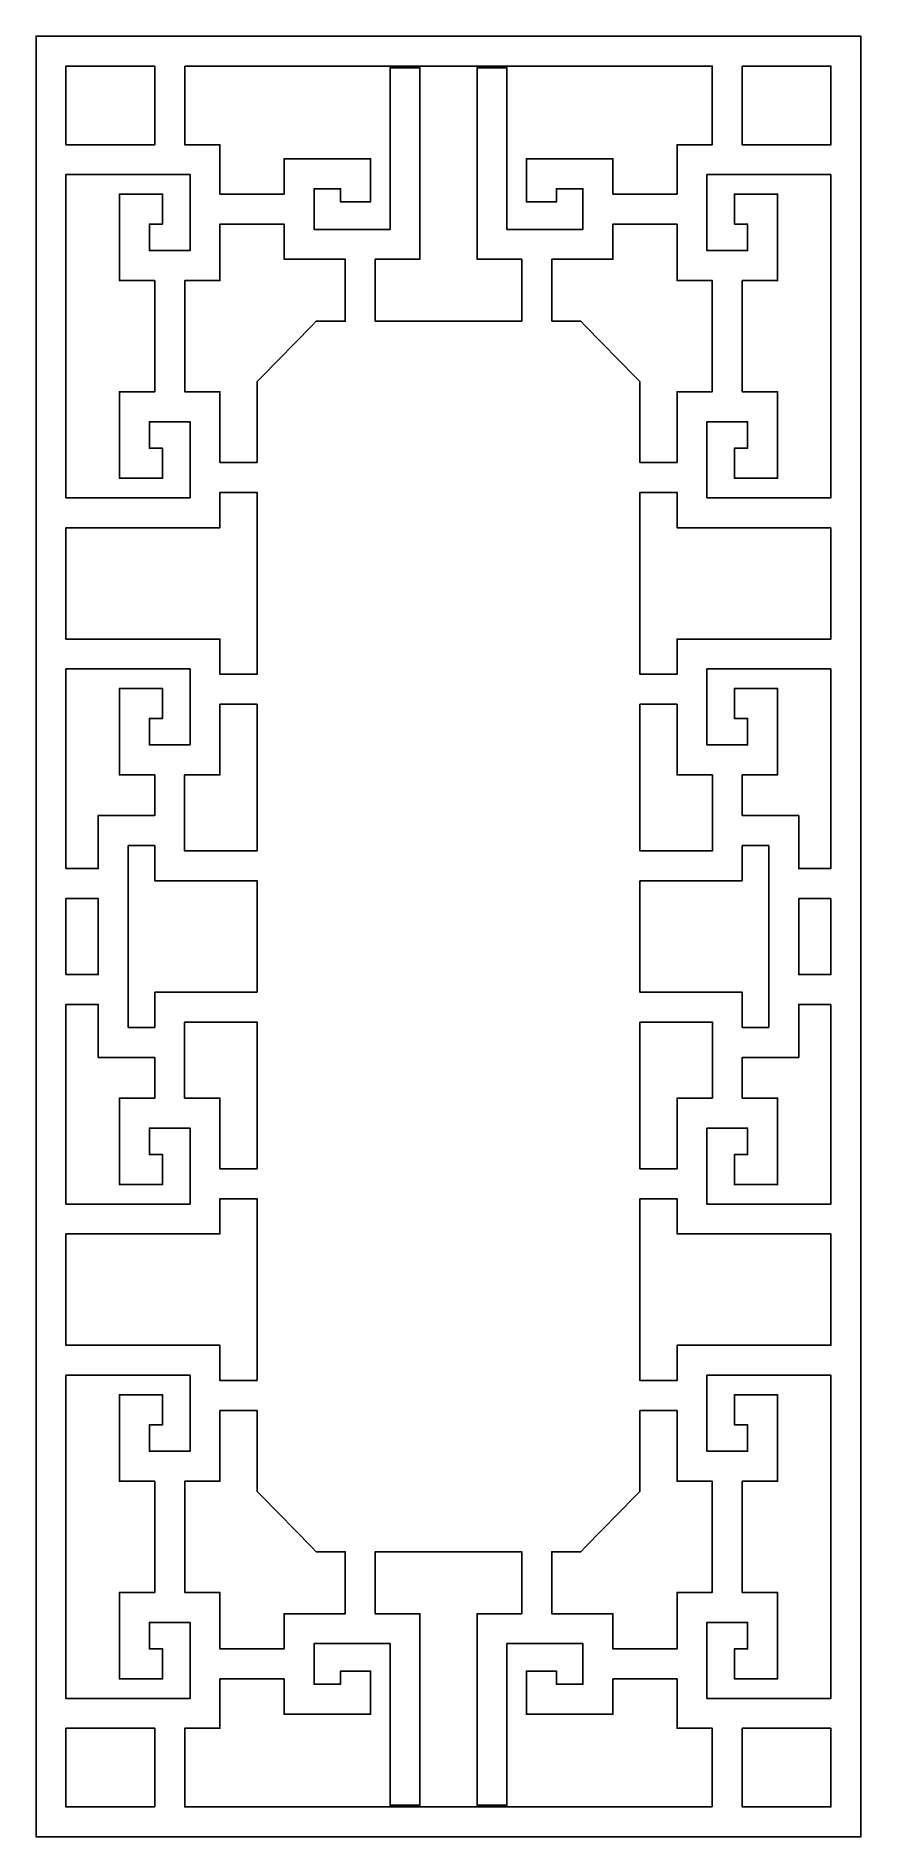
# Model space of a CAD drawing. Header units: centimetres. Extents: x -33 to 28, y -87 to 46.
import ezdxf

# ---------------------------------------------------------------- set-up
doc = ezdxf.new("R2010")
doc.units = ezdxf.units.CM
doc.header["$MEASUREMENT"] = 0
doc.layers.add('layer 1', color=7, linetype='Continuous')

msp = doc.modelspace()

# ---------------------------------------------------------------- linework, layer by layer
at = {"layer": 'layer 1', "color": 242}
for points, knots in [([(28.32138, 45.78749), (28.32138, 45.78749), (28.32138, 37.75961), (28.32138, 37.75961), (28.32138, 37.75961), (28.32138, 37.75961), (28.32138, 35.55055), (28.32138, 35.55055), (28.32138, 35.55055), (28.32138, 35.55055), (28.32138, 11.66928), (28.32138, 11.66928), (28.32138, 11.66928), (28.32138, 11.66928), (28.32138, 9.46022), (28.32138, 9.46022), (28.32138, 9.46022), (28.32138, 9.46022), (28.32138, 1.23308), (28.32138, 1.23308), (28.32138, 1.23308), (28.32138, 1.23308), (28.32138, -0.97598), (28.32138, -0.97598), (28.32138, -0.97598), (28.32138, -0.97598), (28.32138, -40.5116), (28.32138, -40.5116), (28.32138, -40.5116), (28.32138, -40.5116), (28.32138, -42.72066), (28.32138, -42.72066), (28.32138, -42.72066), (28.32138, -42.72066), (28.32138, -50.9478), (28.32138, -50.9478), (28.32138, -50.9478), (28.32138, -50.9478), (28.32138, -53.15686), (28.32138, -53.15686), (28.32138, -53.15686), (28.32138, -53.15686), (28.32138, -77.03813), (28.32138, -77.03813), (28.32138, -77.03813), (28.32138, -77.03813), (28.32138, -79.24719), (28.32138, -79.24719), (28.32138, -79.24719), (28.32138, -79.24719), (28.32138, -87.27496), (28.32138, -87.27496), (28.32138, -87.27496), (28.32138, -87.27496), (-32.66557, -87.27496), (-32.66557, -87.27496), (-32.66557, -87.27496), (-32.66557, -87.27496), (-32.66557, 45.78749), (-32.66557, 45.78749), (-32.66557, 45.78749), (-32.66557, 45.78749), (28.32138, 45.78749), (28.32138, 45.78749)], [0, 0, 0, 0, 0.058823529, 0.058823529, 0.058823529, 0.058823529, 0.117647059, 0.117647059, 0.117647059, 0.117647059, 0.176470588, 0.176470588, 0.176470588, 0.176470588, 0.235294118, 0.235294118, 0.235294118, 0.235294118, 0.294117647, 0.294117647, 0.294117647, 0.294117647, 0.352941176, 0.352941176, 0.352941176, 0.352941176, 0.411764706, 0.411764706, 0.411764706, 0.411764706, 0.470588235, 0.470588235, 0.470588235, 0.470588235, 0.529411765, 0.529411765, 0.529411765, 0.529411765, 0.588235294, 0.588235294, 0.588235294, 0.588235294, 0.647058824, 0.647058824, 0.647058824, 0.647058824, 0.705882353, 0.705882353, 0.705882353, 0.705882353, 0.764705882, 0.764705882, 0.764705882, 0.764705882, 0.823529412, 0.823529412, 0.823529412, 0.823529412, 0.882352941, 0.882352941, 0.882352941, 0.882352941, 1, 1, 1, 1]), ([(-30.44787, 37.75972), (-30.44787, 37.75972), (-23.89249, 37.75978), (-23.89249, 37.75978), (-23.89249, 37.75978), (-23.89249, 37.75978), (-23.89249, 43.56984), (-23.89249, 43.56984), (-23.89249, 43.56984), (-23.89249, 43.56984), (-30.44787, 43.56984), (-30.44787, 43.56984), (-30.44787, 43.56984), (-30.44787, 43.56984), (-30.44787, 37.75972), (-30.44787, 37.75972)], [0, 0, 0, 0, 0.2, 0.2, 0.2, 0.2, 0.4, 0.4, 0.4, 0.4, 0.6, 0.6, 0.6, 0.6, 1, 1, 1, 1]), ([(-21.67478, 43.56984), (-21.67478, 43.56984), (-21.67478, 37.75978), (-21.67478, 37.75978), (-21.67478, 37.75978), (-21.67478, 37.75978), (-20.17472, 37.75978), (-20.17472, 37.75978), (-20.17472, 37.75978), (-20.17472, 37.75978), (-19.07025, 37.75978), (-19.07025, 37.75978), (-19.07025, 37.75978), (-19.07025, 37.75978), (-19.0702, 36.65525), (-19.0702, 36.65525), (-19.0702, 36.65525), (-19.0702, 36.65525), (-19.0702, 34.10716), (-19.0702, 34.10716), (-19.0702, 34.10716), (-19.0702, 34.10716), (-14.32602, 34.10716), (-14.32602, 34.10716), (-14.32602, 34.10716), (-14.32602, 34.10716), (-14.32602, 35.61165), (-14.32602, 35.61165), (-14.32602, 35.61165), (-14.32602, 35.61165), (-14.32602, 36.7205), (-14.32602, 36.7205), (-14.32602, 36.7205), (-14.32602, 36.7205), (-13.21717, 36.7205), (-13.21717, 36.7205), (-13.21717, 36.7205), (-13.21717, 36.7205), (-9.04266, 36.7205), (-9.04266, 36.7205), (-9.04266, 36.7205), (-9.04266, 36.7205), (-7.93381, 36.7205), (-7.93381, 36.7205), (-7.93381, 36.7205), (-7.93381, 36.7205), (-7.93381, 35.61165), (-7.93381, 35.61165), (-7.93381, 35.61165), (-7.93381, 35.61165), (-7.93381, 33.5244), (-7.93381, 33.5244), (-7.93381, 33.5244), (-7.93381, 33.5244), (-10.15152, 33.5244), (-10.15152, 33.5244), (-10.15152, 33.5244), (-10.15152, 33.5244), (-10.15152, 34.5028), (-10.15152, 34.5028), (-10.15152, 34.5028), (-10.15152, 34.5028), (-12.10831, 34.5028), (-12.10831, 34.5028), (-12.10831, 34.5028), (-12.10831, 34.5028), (-12.10831, 31.49808), (-12.10831, 31.49808), (-12.10831, 31.49808), (-12.10831, 31.49808), (-6.49452, 31.49814), (-6.49452, 31.49814), (-6.49452, 31.49814), (-6.49452, 31.49814), (-6.49457, 43.43888), (-6.49457, 43.43888), (-6.49457, 43.43888), (-6.49457, 43.43888), (-4.28552, 43.43888), (-4.28552, 43.43888), (-4.28552, 43.43888), (-4.28552, 43.43888), (-4.28546, 30.39361), (-4.28546, 30.39361), (-4.28546, 30.39361), (-4.28546, 30.39361), (-4.28546, 29.28908), (-4.28546, 29.28908), (-4.28546, 29.28908), (-4.28546, 29.28908), (-5.38999, 29.28908), (-5.38999, 29.28908), (-5.38999, 29.28908), (-5.38999, 29.28908), (-7.59029, 29.28908), (-7.59029, 29.28908), (-7.59029, 29.28908), (-7.59029, 29.28908), (-7.59023, 24.71927), (-7.59023, 24.71927), (-7.59023, 24.71927), (-7.59023, 24.71927), (3.24593, 24.71927), (3.24593, 24.71927), (3.24593, 24.71927), (3.24593, 24.71927), (3.24598, 29.28908), (3.24598, 29.28908), (3.24598, 29.28908), (3.24598, 29.28908), (1.04574, 29.28908), (1.04574, 29.28908), (1.04574, 29.28908), (1.04574, 29.28908), (-0.05884, 29.28908), (-0.05884, 29.28908), (-0.05884, 29.28908), (-0.05884, 29.28908), (-0.05879, 30.39361), (-0.05879, 30.39361), (-0.05879, 30.39361), (-0.05879, 30.39361), (-0.05873, 43.43888), (-0.05873, 43.43888), (-0.05873, 43.43888), (-0.05873, 43.43888), (2.15033, 43.43888), (2.15033, 43.43888), (2.15033, 43.43888), (2.15033, 43.43888), (2.15027, 31.49814), (2.15027, 31.49814), (2.15027, 31.49814), (2.15027, 31.49814), (7.76401, 31.49808), (7.76401, 31.49808), (7.76401, 31.49808), (7.76401, 31.49808), (7.76401, 34.5028), (7.76401, 34.5028), (7.76401, 34.5028), (7.76401, 34.5028), (5.80721, 34.5028), (5.80721, 34.5028), (5.80721, 34.5028), (5.80721, 34.5028), (5.80721, 33.5244), (5.80721, 33.5244), (5.80721, 33.5244), (5.80721, 33.5244), (3.58951, 33.5244), (3.58951, 33.5244), (3.58951, 33.5244), (3.58951, 33.5244), (3.58951, 35.61165), (3.58951, 35.61165), (3.58951, 35.61165), (3.58951, 35.61165), (3.58951, 36.7205), (3.58951, 36.7205), (3.58951, 36.7205), (3.58951, 36.7205), (4.69836, 36.7205), (4.69836, 36.7205), (4.69836, 36.7205), (4.69836, 36.7205), (8.87286, 36.7205), (8.87286, 36.7205), (8.87286, 36.7205), (8.87286, 36.7205), (9.98172, 36.7205), (9.98172, 36.7205), (9.98172, 36.7205), (9.98172, 36.7205), (9.98172, 35.61165), (9.98172, 35.61165), (9.98172, 35.61165), (9.98172, 35.61165), (9.98172, 34.10716), (9.98172, 34.10716), (9.98172, 34.10716), (9.98172, 34.10716), (14.726, 34.10716), (14.726, 34.10716), (14.726, 34.10716), (14.726, 34.10716), (14.726, 36.65514), (14.726, 36.65514), (14.726, 36.65514), (14.726, 36.65514), (14.726, 37.75967), (14.726, 37.75967), (14.726, 37.75967), (14.726, 37.75967), (15.83053, 37.75967), (15.83053, 37.75967), (15.83053, 37.75967), (15.83053, 37.75967), (17.3307, 37.75967), (17.3307, 37.75967), (17.3307, 37.75967), (17.3307, 37.75967), (17.3307, 43.56984), (17.3307, 43.56984), (17.3307, 43.56984), (17.3307, 43.56984), (-21.67478, 43.56984), (-21.67478, 43.56984)], [0, 0, 0, 0, 0.018867925, 0.018867925, 0.018867925, 0.018867925, 0.037735849, 0.037735849, 0.037735849, 0.037735849, 0.056603774, 0.056603774, 0.056603774, 0.056603774, 0.075471698, 0.075471698, 0.075471698, 0.075471698, 0.094339623, 0.094339623, 0.094339623, 0.094339623, 0.113207547, 0.113207547, 0.113207547, 0.113207547, 0.132075472, 0.132075472, 0.132075472, 0.132075472, 0.150943396, 0.150943396, 0.150943396, 0.150943396, 0.169811321, 0.169811321, 0.169811321, 0.169811321, 0.188679245, 0.188679245, 0.188679245, 0.188679245, 0.20754717, 0.20754717, 0.20754717, 0.20754717, 0.226415094, 0.226415094, 0.226415094, 0.226415094, 0.245283019, 0.245283019, 0.245283019, 0.245283019, 0.264150943, 0.264150943, 0.264150943, 0.264150943, 0.283018868, 0.283018868, 0.283018868, 0.283018868, 0.301886792, 0.301886792, 0.301886792, 0.301886792, 0.320754717, 0.320754717, 0.320754717, 0.320754717, 0.339622642, 0.339622642, 0.339622642, 0.339622642, 0.358490566, 0.358490566, 0.358490566, 0.358490566, 0.377358491, 0.377358491, 0.377358491, 0.377358491, 0.396226415, 0.396226415, 0.396226415, 0.396226415, 0.41509434, 0.41509434, 0.41509434, 0.41509434, 0.433962264, 0.433962264, 0.433962264, 0.433962264, 0.452830189, 0.452830189, 0.452830189, 0.452830189, 0.471698113, 0.471698113, 0.471698113, 0.471698113, 0.490566038, 0.490566038, 0.490566038, 0.490566038, 0.509433962, 0.509433962, 0.509433962, 0.509433962, 0.528301887, 0.528301887, 0.528301887, 0.528301887, 0.547169811, 0.547169811, 0.547169811, 0.547169811, 0.566037736, 0.566037736, 0.566037736, 0.566037736, 0.58490566, 0.58490566, 0.58490566, 0.58490566, 0.603773585, 0.603773585, 0.603773585, 0.603773585, 0.622641509, 0.622641509, 0.622641509, 0.622641509, 0.641509434, 0.641509434, 0.641509434, 0.641509434, 0.660377358, 0.660377358, 0.660377358, 0.660377358, 0.679245283, 0.679245283, 0.679245283, 0.679245283, 0.698113208, 0.698113208, 0.698113208, 0.698113208, 0.716981132, 0.716981132, 0.716981132, 0.716981132, 0.735849057, 0.735849057, 0.735849057, 0.735849057, 0.754716981, 0.754716981, 0.754716981, 0.754716981, 0.773584906, 0.773584906, 0.773584906, 0.773584906, 0.79245283, 0.79245283, 0.79245283, 0.79245283, 0.811320755, 0.811320755, 0.811320755, 0.811320755, 0.830188679, 0.830188679, 0.830188679, 0.830188679, 0.849056604, 0.849056604, 0.849056604, 0.849056604, 0.867924528, 0.867924528, 0.867924528, 0.867924528, 0.886792453, 0.886792453, 0.886792453, 0.886792453, 0.905660377, 0.905660377, 0.905660377, 0.905660377, 0.924528302, 0.924528302, 0.924528302, 0.924528302, 0.943396226, 0.943396226, 0.943396226, 0.943396226, 0.962264151, 0.962264151, 0.962264151, 0.962264151, 1, 1, 1, 1]), ([(19.54841, 43.56984), (19.54841, 43.56984), (19.54841, 37.75967), (19.54841, 37.75967), (19.54841, 37.75967), (19.54841, 37.75967), (26.10367, 37.75961), (26.10367, 37.75961), (26.10367, 37.75961), (26.10367, 37.75961), (26.10367, 43.56984), (26.10367, 43.56984), (26.10367, 43.56984), (26.10367, 43.56984), (19.54841, 43.56984), (19.54841, 43.56984)], [0, 0, 0, 0, 0.2, 0.2, 0.2, 0.2, 0.4, 0.4, 0.4, 0.4, 0.6, 0.6, 0.6, 0.6, 1, 1, 1, 1]), ([(-30.44787, 11.66939), (-30.44787, 11.66939), (-21.27925, 11.66934), (-21.27925, 11.66934), (-21.27925, 11.66934), (-21.27925, 11.66934), (-21.2792, 17.28307), (-21.2792, 17.28307), (-21.2792, 17.28307), (-21.2792, 17.28307), (-24.28391, 17.28307), (-24.28391, 17.28307), (-24.28391, 17.28307), (-24.28391, 17.28307), (-24.28391, 15.32628), (-24.28391, 15.32628), (-24.28391, 15.32628), (-24.28391, 15.32628), (-23.30552, 15.32628), (-23.30552, 15.32628), (-23.30552, 15.32628), (-23.30552, 15.32628), (-23.30552, 13.10857), (-23.30552, 13.10857), (-23.30552, 13.10857), (-23.30552, 13.10857), (-25.39277, 13.10857), (-25.39277, 13.10857), (-25.39277, 13.10857), (-25.39277, 13.10857), (-26.50162, 13.10857), (-26.50162, 13.10857), (-26.50162, 13.10857), (-26.50162, 13.10857), (-26.50162, 14.21743), (-26.50162, 14.21743), (-26.50162, 14.21743), (-26.50162, 14.21743), (-26.50162, 18.39193), (-26.50162, 18.39193), (-26.50162, 18.39193), (-26.50162, 18.39193), (-26.50162, 19.50078), (-26.50162, 19.50078), (-26.50162, 19.50078), (-26.50162, 19.50078), (-25.39277, 19.50078), (-25.39277, 19.50078), (-25.39277, 19.50078), (-25.39277, 19.50078), (-23.89249, 19.50078), (-23.89249, 19.50078), (-23.89249, 19.50078), (-23.89249, 19.50078), (-23.89249, 27.71927), (-23.89249, 27.71927), (-23.89249, 27.71927), (-23.89249, 27.71927), (-25.39277, 27.71927), (-25.39277, 27.71927), (-25.39277, 27.71927), (-25.39277, 27.71927), (-26.50162, 27.71927), (-26.50162, 27.71927), (-26.50162, 27.71927), (-26.50162, 27.71927), (-26.50162, 28.82813), (-26.50162, 28.82813), (-26.50162, 28.82813), (-26.50162, 28.82813), (-26.50162, 33.00263), (-26.50162, 33.00263), (-26.50162, 33.00263), (-26.50162, 33.00263), (-26.50162, 34.11148), (-26.50162, 34.11148), (-26.50162, 34.11148), (-26.50162, 34.11148), (-25.39277, 34.11148), (-25.39277, 34.11148), (-25.39277, 34.11148), (-25.39277, 34.11148), (-23.30552, 34.11148), (-23.30552, 34.11148), (-23.30552, 34.11148), (-23.30552, 34.11148), (-23.30552, 31.89377), (-23.30552, 31.89377), (-23.30552, 31.89377), (-23.30552, 31.89377), (-24.28391, 31.89377), (-24.28391, 31.89377), (-24.28391, 31.89377), (-24.28391, 31.89377), (-24.28391, 29.93698), (-24.28391, 29.93698), (-24.28391, 29.93698), (-24.28391, 29.93698), (-21.2792, 29.93698), (-21.2792, 29.93698), (-21.2792, 29.93698), (-21.2792, 29.93698), (-21.27925, 35.55072), (-21.27925, 35.55072), (-21.27925, 35.55072), (-21.27925, 35.55072), (-30.44787, 35.55066), (-30.44787, 35.55066), (-30.44787, 35.55066), (-30.44787, 35.55066), (-30.44787, 11.66939), (-30.44787, 11.66939)], [0, 0, 0, 0, 0.034482759, 0.034482759, 0.034482759, 0.034482759, 0.068965517, 0.068965517, 0.068965517, 0.068965517, 0.103448276, 0.103448276, 0.103448276, 0.103448276, 0.137931034, 0.137931034, 0.137931034, 0.137931034, 0.172413793, 0.172413793, 0.172413793, 0.172413793, 0.206896552, 0.206896552, 0.206896552, 0.206896552, 0.24137931, 0.24137931, 0.24137931, 0.24137931, 0.275862069, 0.275862069, 0.275862069, 0.275862069, 0.310344828, 0.310344828, 0.310344828, 0.310344828, 0.344827586, 0.344827586, 0.344827586, 0.344827586, 0.379310345, 0.379310345, 0.379310345, 0.379310345, 0.413793103, 0.413793103, 0.413793103, 0.413793103, 0.448275862, 0.448275862, 0.448275862, 0.448275862, 0.482758621, 0.482758621, 0.482758621, 0.482758621, 0.517241379, 0.517241379, 0.517241379, 0.517241379, 0.551724138, 0.551724138, 0.551724138, 0.551724138, 0.586206897, 0.586206897, 0.586206897, 0.586206897, 0.620689655, 0.620689655, 0.620689655, 0.620689655, 0.655172414, 0.655172414, 0.655172414, 0.655172414, 0.689655172, 0.689655172, 0.689655172, 0.689655172, 0.724137931, 0.724137931, 0.724137931, 0.724137931, 0.75862069, 0.75862069, 0.75862069, 0.75862069, 0.793103448, 0.793103448, 0.793103448, 0.793103448, 0.827586207, 0.827586207, 0.827586207, 0.827586207, 0.862068966, 0.862068966, 0.862068966, 0.862068966, 0.896551724, 0.896551724, 0.896551724, 0.896551724, 0.931034483, 0.931034483, 0.931034483, 0.931034483, 1, 1, 1, 1]), ([(26.10367, 35.55055), (26.10367, 35.55055), (16.93506, 35.55061), (16.93506, 35.55061), (16.93506, 35.55061), (16.93506, 35.55061), (16.93501, 29.93687), (16.93501, 29.93687), (16.93501, 29.93687), (16.93501, 29.93687), (19.93972, 29.93687), (19.93972, 29.93687), (19.93972, 29.93687), (19.93972, 29.93687), (19.93972, 31.89366), (19.93972, 31.89366), (19.93972, 31.89366), (19.93972, 31.89366), (18.96132, 31.89366), (18.96132, 31.89366), (18.96132, 31.89366), (18.96132, 31.89366), (18.96132, 34.11137), (18.96132, 34.11137), (18.96132, 34.11137), (18.96132, 34.11137), (21.04858, 34.11137), (21.04858, 34.11137), (21.04858, 34.11137), (21.04858, 34.11137), (22.15743, 34.11137), (22.15743, 34.11137), (22.15743, 34.11137), (22.15743, 34.11137), (22.15743, 33.00252), (22.15743, 33.00252), (22.15743, 33.00252), (22.15743, 33.00252), (22.15743, 28.82802), (22.15743, 28.82802), (22.15743, 28.82802), (22.15743, 28.82802), (22.15743, 27.71916), (22.15743, 27.71916), (22.15743, 27.71916), (22.15743, 27.71916), (21.04858, 27.71916), (21.04858, 27.71916), (21.04858, 27.71916), (21.04858, 27.71916), (19.54841, 27.71916), (19.54841, 27.71916), (19.54841, 27.71916), (19.54841, 27.71916), (19.54841, 19.50073), (19.54841, 19.50073), (19.54841, 19.50073), (19.54841, 19.50073), (21.04858, 19.50073), (21.04858, 19.50073), (21.04858, 19.50073), (21.04858, 19.50073), (22.15743, 19.50073), (22.15743, 19.50073), (22.15743, 19.50073), (22.15743, 19.50073), (22.15743, 18.39187), (22.15743, 18.39187), (22.15743, 18.39187), (22.15743, 18.39187), (22.15743, 14.21732), (22.15743, 14.21732), (22.15743, 14.21732), (22.15743, 14.21732), (22.15743, 13.10846), (22.15743, 13.10846), (22.15743, 13.10846), (22.15743, 13.10846), (21.04858, 13.10846), (21.04858, 13.10846), (21.04858, 13.10846), (21.04858, 13.10846), (18.96132, 13.10846), (18.96132, 13.10846), (18.96132, 13.10846), (18.96132, 13.10846), (18.96132, 15.32617), (18.96132, 15.32617), (18.96132, 15.32617), (18.96132, 15.32617), (19.93972, 15.32617), (19.93972, 15.32617), (19.93972, 15.32617), (19.93972, 15.32617), (19.93972, 17.28302), (19.93972, 17.28302), (19.93972, 17.28302), (19.93972, 17.28302), (16.93501, 17.28302), (16.93501, 17.28302), (16.93501, 17.28302), (16.93501, 17.28302), (16.93506, 11.66923), (16.93506, 11.66923), (16.93506, 11.66923), (16.93506, 11.66923), (26.10367, 11.66928), (26.10367, 11.66928), (26.10367, 11.66928), (26.10367, 11.66928), (26.10367, 35.55055), (26.10367, 35.55055)], [0, 0, 0, 0, 0.034482759, 0.034482759, 0.034482759, 0.034482759, 0.068965517, 0.068965517, 0.068965517, 0.068965517, 0.103448276, 0.103448276, 0.103448276, 0.103448276, 0.137931034, 0.137931034, 0.137931034, 0.137931034, 0.172413793, 0.172413793, 0.172413793, 0.172413793, 0.206896552, 0.206896552, 0.206896552, 0.206896552, 0.24137931, 0.24137931, 0.24137931, 0.24137931, 0.275862069, 0.275862069, 0.275862069, 0.275862069, 0.310344828, 0.310344828, 0.310344828, 0.310344828, 0.344827586, 0.344827586, 0.344827586, 0.344827586, 0.379310345, 0.379310345, 0.379310345, 0.379310345, 0.413793103, 0.413793103, 0.413793103, 0.413793103, 0.448275862, 0.448275862, 0.448275862, 0.448275862, 0.482758621, 0.482758621, 0.482758621, 0.482758621, 0.517241379, 0.517241379, 0.517241379, 0.517241379, 0.551724138, 0.551724138, 0.551724138, 0.551724138, 0.586206897, 0.586206897, 0.586206897, 0.586206897, 0.620689655, 0.620689655, 0.620689655, 0.620689655, 0.655172414, 0.655172414, 0.655172414, 0.655172414, 0.689655172, 0.689655172, 0.689655172, 0.689655172, 0.724137931, 0.724137931, 0.724137931, 0.724137931, 0.75862069, 0.75862069, 0.75862069, 0.75862069, 0.793103448, 0.793103448, 0.793103448, 0.793103448, 0.827586207, 0.827586207, 0.827586207, 0.827586207, 0.862068966, 0.862068966, 0.862068966, 0.862068966, 0.896551724, 0.896551724, 0.896551724, 0.896551724, 0.931034483, 0.931034483, 0.931034483, 0.931034483, 1, 1, 1, 1]), ([(-16.32196, 14.28263), (-16.32196, 14.28263), (-16.32196, 19.80605), (-16.32196, 19.80605), (-16.32196, 19.80605), (-16.32196, 19.80605), (-16.32196, 20.25863), (-16.32196, 20.25863), (-16.32196, 20.25863), (-16.32196, 20.25863), (-16.00577, 20.58136), (-16.00577, 20.58136), (-16.00577, 20.58136), (-16.00577, 20.58136), (-12.27802, 24.38573), (-12.27802, 24.38573), (-12.27802, 24.38573), (-12.27802, 24.38573), (-11.95124, 24.71927), (-11.95124, 24.71927), (-11.95124, 24.71927), (-11.95124, 24.71927), (-11.48968, 24.71927), (-11.48968, 24.71927), (-11.48968, 24.71927), (-11.48968, 24.71927), (-9.79929, 24.71927), (-9.79929, 24.71927), (-9.79929, 24.71927), (-9.79929, 24.71927), (-9.79935, 29.28902), (-9.79935, 29.28902), (-9.79935, 29.28902), (-9.79935, 29.28902), (-13.21717, 29.28902), (-13.21717, 29.28902), (-13.21717, 29.28902), (-13.21717, 29.28902), (-14.32602, 29.28897), (-14.32602, 29.28897), (-14.32602, 29.28897), (-14.32602, 29.28897), (-14.32602, 30.39355), (-14.32602, 30.39355), (-14.32602, 30.39355), (-14.32602, 30.39355), (-14.32602, 31.8981), (-14.32602, 31.8981), (-14.32602, 31.8981), (-14.32602, 31.8981), (-19.07014, 31.8981), (-19.07014, 31.8981), (-19.07014, 31.8981), (-19.07014, 31.8981), (-19.07014, 28.82813), (-19.07014, 28.82813), (-19.07014, 28.82813), (-19.07014, 28.82813), (-19.07014, 27.71927), (-19.07014, 27.71927), (-19.07014, 27.71927), (-19.07014, 27.71927), (-20.17467, 27.71927), (-20.17467, 27.71927), (-20.17467, 27.71927), (-20.17467, 27.71927), (-21.67478, 27.71927), (-21.67478, 27.71927), (-21.67478, 27.71927), (-21.67478, 27.71927), (-21.67478, 19.50078), (-21.67478, 19.50078), (-21.67478, 19.50078), (-21.67478, 19.50078), (-20.17467, 19.50078), (-20.17467, 19.50078), (-20.17467, 19.50078), (-20.17467, 19.50078), (-19.07014, 19.50078), (-19.07014, 19.50078), (-19.07014, 19.50078), (-19.07014, 19.50078), (-19.07014, 18.39193), (-19.07014, 18.39193), (-19.07014, 18.39193), (-19.07014, 18.39193), (-19.0702, 14.28263), (-19.0702, 14.28263), (-19.0702, 14.28263), (-19.0702, 14.28263), (-16.32196, 14.28263), (-16.32196, 14.28263)], [0, 0, 0, 0, 0.041666667, 0.041666667, 0.041666667, 0.041666667, 0.083333333, 0.083333333, 0.083333333, 0.083333333, 0.125, 0.125, 0.125, 0.125, 0.166666667, 0.166666667, 0.166666667, 0.166666667, 0.208333333, 0.208333333, 0.208333333, 0.208333333, 0.25, 0.25, 0.25, 0.25, 0.291666667, 0.291666667, 0.291666667, 0.291666667, 0.333333333, 0.333333333, 0.333333333, 0.333333333, 0.375, 0.375, 0.375, 0.375, 0.416666667, 0.416666667, 0.416666667, 0.416666667, 0.458333333, 0.458333333, 0.458333333, 0.458333333, 0.5, 0.5, 0.5, 0.5, 0.541666667, 0.541666667, 0.541666667, 0.541666667, 0.583333333, 0.583333333, 0.583333333, 0.583333333, 0.625, 0.625, 0.625, 0.625, 0.666666667, 0.666666667, 0.666666667, 0.666666667, 0.708333333, 0.708333333, 0.708333333, 0.708333333, 0.75, 0.75, 0.75, 0.75, 0.791666667, 0.791666667, 0.791666667, 0.791666667, 0.833333333, 0.833333333, 0.833333333, 0.833333333, 0.875, 0.875, 0.875, 0.875, 0.916666667, 0.916666667, 0.916666667, 0.916666667, 1, 1, 1, 1]), ([(5.45499, 24.71927), (5.45499, 24.71927), (7.14555, 24.71927), (7.14555, 24.71927), (7.14555, 24.71927), (7.14555, 24.71927), (7.60705, 24.71927), (7.60705, 24.71927), (7.60705, 24.71927), (7.60705, 24.71927), (7.93389, 24.38573), (7.93389, 24.38573), (7.93389, 24.38573), (7.93389, 24.38573), (11.66157, 20.58136), (11.66157, 20.58136), (11.66157, 20.58136), (11.66157, 20.58136), (11.97776, 20.25863), (11.97776, 20.25863), (11.97776, 20.25863), (11.97776, 20.25863), (11.97776, 19.80605), (11.97776, 19.80605), (11.97776, 19.80605), (11.97776, 19.80605), (11.97776, 14.28263), (11.97776, 14.28263), (11.97776, 14.28263), (11.97776, 14.28263), (14.726, 14.28263), (14.726, 14.28263), (14.726, 14.28263), (14.726, 14.28263), (14.72595, 18.39187), (14.72595, 18.39187), (14.72595, 18.39187), (14.72595, 18.39187), (14.72589, 19.50073), (14.72589, 19.50073), (14.72589, 19.50073), (14.72589, 19.50073), (15.83048, 19.50073), (15.83048, 19.50073), (15.83048, 19.50073), (15.83048, 19.50073), (17.3307, 19.50073), (17.3307, 19.50073), (17.3307, 19.50073), (17.3307, 19.50073), (17.3307, 27.71916), (17.3307, 27.71916), (17.3307, 27.71916), (17.3307, 27.71916), (15.83048, 27.71916), (15.83048, 27.71916), (15.83048, 27.71916), (15.83048, 27.71916), (14.72589, 27.71916), (14.72589, 27.71916), (14.72589, 27.71916), (14.72589, 27.71916), (14.72595, 28.82802), (14.72595, 28.82802), (14.72595, 28.82802), (14.72595, 28.82802), (14.72595, 31.8981), (14.72595, 31.8981), (14.72595, 31.8981), (14.72595, 31.8981), (9.98172, 31.8981), (9.98172, 31.8981), (9.98172, 31.8981), (9.98172, 31.8981), (9.98172, 30.39355), (9.98172, 30.39355), (9.98172, 30.39355), (9.98172, 30.39355), (9.98172, 29.28897), (9.98172, 29.28897), (9.98172, 29.28897), (9.98172, 29.28897), (8.87286, 29.28902), (8.87286, 29.28902), (8.87286, 29.28902), (8.87286, 29.28902), (5.45504, 29.28902), (5.45504, 29.28902), (5.45504, 29.28902), (5.45504, 29.28902), (5.45499, 24.71927), (5.45499, 24.71927)], [0, 0, 0, 0, 0.041666667, 0.041666667, 0.041666667, 0.041666667, 0.083333333, 0.083333333, 0.083333333, 0.083333333, 0.125, 0.125, 0.125, 0.125, 0.166666667, 0.166666667, 0.166666667, 0.166666667, 0.208333333, 0.208333333, 0.208333333, 0.208333333, 0.25, 0.25, 0.25, 0.25, 0.291666667, 0.291666667, 0.291666667, 0.291666667, 0.333333333, 0.333333333, 0.333333333, 0.333333333, 0.375, 0.375, 0.375, 0.375, 0.416666667, 0.416666667, 0.416666667, 0.416666667, 0.458333333, 0.458333333, 0.458333333, 0.458333333, 0.5, 0.5, 0.5, 0.5, 0.541666667, 0.541666667, 0.541666667, 0.541666667, 0.583333333, 0.583333333, 0.583333333, 0.583333333, 0.625, 0.625, 0.625, 0.625, 0.666666667, 0.666666667, 0.666666667, 0.666666667, 0.708333333, 0.708333333, 0.708333333, 0.708333333, 0.75, 0.75, 0.75, 0.75, 0.791666667, 0.791666667, 0.791666667, 0.791666667, 0.833333333, 0.833333333, 0.833333333, 0.833333333, 0.875, 0.875, 0.875, 0.875, 0.916666667, 0.916666667, 0.916666667, 0.916666667, 1, 1, 1, 1]), ([(-30.44787, 1.23314), (-30.44787, 1.23314), (-20.17472, 1.23319), (-20.17472, 1.23319), (-20.17472, 1.23319), (-20.17472, 1.23319), (-19.07025, 1.23319), (-19.07025, 1.23319), (-19.07025, 1.23319), (-19.07025, 1.23319), (-19.0702, 0.12866), (-19.0702, 0.12866), (-19.0702, 0.12866), (-19.0702, 0.12866), (-19.0702, -1.37173), (-19.0702, -1.37173), (-19.0702, -1.37173), (-19.0702, -1.37173), (-16.32196, -1.37173), (-16.32196, -1.37173), (-16.32196, -1.37173), (-16.32196, -1.37173), (-16.32196, 12.06492), (-16.32196, 12.06492), (-16.32196, 12.06492), (-16.32196, 12.06492), (-19.0702, 12.06492), (-19.0702, 12.06492), (-19.0702, 12.06492), (-19.0702, 12.06492), (-19.0702, 10.56481), (-19.0702, 10.56481), (-19.0702, 10.56481), (-19.0702, 10.56481), (-19.07025, 9.46022), (-19.07025, 9.46022), (-19.07025, 9.46022), (-19.07025, 9.46022), (-20.17472, 9.46028), (-20.17472, 9.46028), (-20.17472, 9.46028), (-20.17472, 9.46028), (-30.44787, 9.46033), (-30.44787, 9.46033), (-30.44787, 9.46033), (-30.44787, 9.46033), (-30.44787, 1.23314), (-30.44787, 1.23314)], [0, 0, 0, 0, 0.076923077, 0.076923077, 0.076923077, 0.076923077, 0.153846154, 0.153846154, 0.153846154, 0.153846154, 0.230769231, 0.230769231, 0.230769231, 0.230769231, 0.307692308, 0.307692308, 0.307692308, 0.307692308, 0.384615385, 0.384615385, 0.384615385, 0.384615385, 0.461538462, 0.461538462, 0.461538462, 0.461538462, 0.538461538, 0.538461538, 0.538461538, 0.538461538, 0.615384615, 0.615384615, 0.615384615, 0.615384615, 0.692307692, 0.692307692, 0.692307692, 0.692307692, 0.769230769, 0.769230769, 0.769230769, 0.769230769, 0.846153846, 0.846153846, 0.846153846, 0.846153846, 1, 1, 1, 1]), ([(26.10367, 9.46022), (26.10367, 9.46022), (15.83053, 9.46017), (15.83053, 9.46017), (15.83053, 9.46017), (15.83053, 9.46017), (14.726, 9.46011), (14.726, 9.46011), (14.726, 9.46011), (14.726, 9.46011), (14.726, 10.5647), (14.726, 10.5647), (14.726, 10.5647), (14.726, 10.5647), (14.726, 12.06492), (14.726, 12.06492), (14.726, 12.06492), (14.726, 12.06492), (11.97776, 12.06492), (11.97776, 12.06492), (11.97776, 12.06492), (11.97776, 12.06492), (11.97776, -1.37173), (11.97776, -1.37173), (11.97776, -1.37173), (11.97776, -1.37173), (14.726, -1.37173), (14.726, -1.37173), (14.726, -1.37173), (14.726, -1.37173), (14.726, 0.12861), (14.726, 0.12861), (14.726, 0.12861), (14.726, 0.12861), (14.726, 1.23314), (14.726, 1.23314), (14.726, 1.23314), (14.726, 1.23314), (15.83053, 1.23314), (15.83053, 1.23314), (15.83053, 1.23314), (15.83053, 1.23314), (26.10367, 1.23308), (26.10367, 1.23308), (26.10367, 1.23308), (26.10367, 1.23308), (26.10367, 9.46022), (26.10367, 9.46022)], [0, 0, 0, 0, 0.076923077, 0.076923077, 0.076923077, 0.076923077, 0.153846154, 0.153846154, 0.153846154, 0.153846154, 0.230769231, 0.230769231, 0.230769231, 0.230769231, 0.307692308, 0.307692308, 0.307692308, 0.307692308, 0.384615385, 0.384615385, 0.384615385, 0.384615385, 0.461538462, 0.461538462, 0.461538462, 0.461538462, 0.538461538, 0.538461538, 0.538461538, 0.538461538, 0.615384615, 0.615384615, 0.615384615, 0.615384615, 0.692307692, 0.692307692, 0.692307692, 0.692307692, 0.769230769, 0.769230769, 0.769230769, 0.769230769, 0.846153846, 0.846153846, 0.846153846, 0.846153846, 1, 1, 1, 1]), ([(-30.44787, -15.72129), (-30.44787, -15.72129), (-28.0671, -15.72129), (-28.0671, -15.72129), (-28.0671, -15.72129), (-28.0671, -15.72129), (-28.0671, -12.91656), (-28.0671, -12.91656), (-28.0671, -12.91656), (-28.0671, -12.91656), (-28.0671, -11.8077), (-28.0671, -11.8077), (-28.0671, -11.8077), (-28.0671, -11.8077), (-26.95825, -11.8077), (-26.95825, -11.8077), (-26.95825, -11.8077), (-26.95825, -11.8077), (-23.88822, -11.8077), (-23.88822, -11.8077), (-23.88822, -11.8077), (-23.88822, -11.8077), (-23.88828, -8.80737), (-23.88828, -8.80737), (-23.88828, -8.80737), (-23.88828, -8.80737), (-25.39277, -8.80737), (-25.39277, -8.80737), (-25.39277, -8.80737), (-25.39277, -8.80737), (-26.50162, -8.80737), (-26.50162, -8.80737), (-26.50162, -8.80737), (-26.50162, -8.80737), (-26.50162, -7.69851), (-26.50162, -7.69851), (-26.50162, -7.69851), (-26.50162, -7.69851), (-26.50162, -3.52401), (-26.50162, -3.52401), (-26.50162, -3.52401), (-26.50162, -3.52401), (-26.50162, -2.41516), (-26.50162, -2.41516), (-26.50162, -2.41516), (-26.50162, -2.41516), (-25.39277, -2.41516), (-25.39277, -2.41516), (-25.39277, -2.41516), (-25.39277, -2.41516), (-23.30552, -2.41516), (-23.30552, -2.41516), (-23.30552, -2.41516), (-23.30552, -2.41516), (-23.30552, -4.63286), (-23.30552, -4.63286), (-23.30552, -4.63286), (-23.30552, -4.63286), (-24.28391, -4.63286), (-24.28391, -4.63286), (-24.28391, -4.63286), (-24.28391, -4.63286), (-24.28391, -6.58966), (-24.28391, -6.58966), (-24.28391, -6.58966), (-24.28391, -6.58966), (-21.2792, -6.58966), (-21.2792, -6.58966), (-21.2792, -6.58966), (-21.2792, -6.58966), (-21.27925, -0.97587), (-21.27925, -0.97587), (-21.27925, -0.97587), (-21.27925, -0.97587), (-30.44787, -0.97592), (-30.44787, -0.97592), (-30.44787, -0.97592), (-30.44787, -0.97592), (-30.44787, -15.72129), (-30.44787, -15.72129)], [0, 0, 0, 0, 0.047619048, 0.047619048, 0.047619048, 0.047619048, 0.095238095, 0.095238095, 0.095238095, 0.095238095, 0.142857143, 0.142857143, 0.142857143, 0.142857143, 0.19047619, 0.19047619, 0.19047619, 0.19047619, 0.238095238, 0.238095238, 0.238095238, 0.238095238, 0.285714286, 0.285714286, 0.285714286, 0.285714286, 0.333333333, 0.333333333, 0.333333333, 0.333333333, 0.380952381, 0.380952381, 0.380952381, 0.380952381, 0.428571429, 0.428571429, 0.428571429, 0.428571429, 0.476190476, 0.476190476, 0.476190476, 0.476190476, 0.523809524, 0.523809524, 0.523809524, 0.523809524, 0.571428571, 0.571428571, 0.571428571, 0.571428571, 0.619047619, 0.619047619, 0.619047619, 0.619047619, 0.666666667, 0.666666667, 0.666666667, 0.666666667, 0.714285714, 0.714285714, 0.714285714, 0.714285714, 0.761904762, 0.761904762, 0.761904762, 0.761904762, 0.80952381, 0.80952381, 0.80952381, 0.80952381, 0.857142857, 0.857142857, 0.857142857, 0.857142857, 0.904761905, 0.904761905, 0.904761905, 0.904761905, 1, 1, 1, 1]), ([(26.10367, -0.97598), (26.10367, -0.97598), (16.93506, -0.97592), (16.93506, -0.97592), (16.93506, -0.97592), (16.93506, -0.97592), (16.93501, -6.58971), (16.93501, -6.58971), (16.93501, -6.58971), (16.93501, -6.58971), (19.93972, -6.58971), (19.93972, -6.58971), (19.93972, -6.58971), (19.93972, -6.58971), (19.93972, -4.63292), (19.93972, -4.63292), (19.93972, -4.63292), (19.93972, -4.63292), (18.96132, -4.63292), (18.96132, -4.63292), (18.96132, -4.63292), (18.96132, -4.63292), (18.96132, -2.41521), (18.96132, -2.41521), (18.96132, -2.41521), (18.96132, -2.41521), (21.04858, -2.41521), (21.04858, -2.41521), (21.04858, -2.41521), (21.04858, -2.41521), (22.15743, -2.41521), (22.15743, -2.41521), (22.15743, -2.41521), (22.15743, -2.41521), (22.15743, -3.52407), (22.15743, -3.52407), (22.15743, -3.52407), (22.15743, -3.52407), (22.15743, -7.69857), (22.15743, -7.69857), (22.15743, -7.69857), (22.15743, -7.69857), (22.15743, -8.80742), (22.15743, -8.80742), (22.15743, -8.80742), (22.15743, -8.80742), (21.04858, -8.80742), (21.04858, -8.80742), (21.04858, -8.80742), (21.04858, -8.80742), (19.54408, -8.80742), (19.54408, -8.80742), (19.54408, -8.80742), (19.54408, -8.80742), (19.54403, -11.80776), (19.54403, -11.80776), (19.54403, -11.80776), (19.54403, -11.80776), (22.61406, -11.80776), (22.61406, -11.80776), (22.61406, -11.80776), (22.61406, -11.80776), (23.72291, -11.80776), (23.72291, -11.80776), (23.72291, -11.80776), (23.72291, -11.80776), (23.72291, -12.91661), (23.72291, -12.91661), (23.72291, -12.91661), (23.72291, -12.91661), (23.72291, -15.72135), (23.72291, -15.72135), (23.72291, -15.72135), (23.72291, -15.72135), (26.10367, -15.72135), (26.10367, -15.72135), (26.10367, -15.72135), (26.10367, -15.72135), (26.10367, -0.97598), (26.10367, -0.97598)], [0, 0, 0, 0, 0.047619048, 0.047619048, 0.047619048, 0.047619048, 0.095238095, 0.095238095, 0.095238095, 0.095238095, 0.142857143, 0.142857143, 0.142857143, 0.142857143, 0.19047619, 0.19047619, 0.19047619, 0.19047619, 0.238095238, 0.238095238, 0.238095238, 0.238095238, 0.285714286, 0.285714286, 0.285714286, 0.285714286, 0.333333333, 0.333333333, 0.333333333, 0.333333333, 0.380952381, 0.380952381, 0.380952381, 0.380952381, 0.428571429, 0.428571429, 0.428571429, 0.428571429, 0.476190476, 0.476190476, 0.476190476, 0.476190476, 0.523809524, 0.523809524, 0.523809524, 0.523809524, 0.571428571, 0.571428571, 0.571428571, 0.571428571, 0.619047619, 0.619047619, 0.619047619, 0.619047619, 0.666666667, 0.666666667, 0.666666667, 0.666666667, 0.714285714, 0.714285714, 0.714285714, 0.714285714, 0.761904762, 0.761904762, 0.761904762, 0.761904762, 0.80952381, 0.80952381, 0.80952381, 0.80952381, 0.857142857, 0.857142857, 0.857142857, 0.857142857, 0.904761905, 0.904761905, 0.904761905, 0.904761905, 1, 1, 1, 1]), ([(-16.32196, -14.42105), (-16.32196, -14.42105), (-16.32196, -3.58943), (-16.32196, -3.58943), (-16.32196, -3.58943), (-16.32196, -3.58943), (-19.0702, -3.58943), (-19.0702, -3.58943), (-19.0702, -3.58943), (-19.0702, -3.58943), (-19.07014, -7.69851), (-19.07014, -7.69851), (-19.07014, -7.69851), (-19.07014, -7.69851), (-19.07014, -8.80737), (-19.07014, -8.80737), (-19.07014, -8.80737), (-19.07014, -8.80737), (-20.17467, -8.80737), (-20.17467, -8.80737), (-20.17467, -8.80737), (-20.17467, -8.80737), (-21.67922, -8.80737), (-21.67922, -8.80737), (-21.67922, -8.80737), (-21.67922, -8.80737), (-21.67916, -14.4211), (-21.67916, -14.4211), (-21.67916, -14.4211), (-21.67916, -14.4211), (-16.32196, -14.42105), (-16.32196, -14.42105)], [0, 0, 0, 0, 0.111111111, 0.111111111, 0.111111111, 0.111111111, 0.222222222, 0.222222222, 0.222222222, 0.222222222, 0.333333333, 0.333333333, 0.333333333, 0.333333333, 0.444444444, 0.444444444, 0.444444444, 0.444444444, 0.555555556, 0.555555556, 0.555555556, 0.555555556, 0.666666667, 0.666666667, 0.666666667, 0.666666667, 0.777777778, 0.777777778, 0.777777778, 0.777777778, 1, 1, 1, 1]), ([(11.97776, -3.58943), (11.97776, -3.58943), (11.97776, -14.4211), (11.97776, -14.4211), (11.97776, -14.4211), (11.97776, -14.4211), (17.33497, -14.42116), (17.33497, -14.42116), (17.33497, -14.42116), (17.33497, -14.42116), (17.33502, -8.80742), (17.33502, -8.80742), (17.33502, -8.80742), (17.33502, -8.80742), (15.83048, -8.80742), (15.83048, -8.80742), (15.83048, -8.80742), (15.83048, -8.80742), (14.72589, -8.80742), (14.72589, -8.80742), (14.72589, -8.80742), (14.72589, -8.80742), (14.72595, -7.69857), (14.72595, -7.69857), (14.72595, -7.69857), (14.72595, -7.69857), (14.726, -3.58943), (14.726, -3.58943), (14.726, -3.58943), (14.726, -3.58943), (11.97776, -3.58943), (11.97776, -3.58943)], [0, 0, 0, 0, 0.111111111, 0.111111111, 0.111111111, 0.111111111, 0.222222222, 0.222222222, 0.222222222, 0.222222222, 0.333333333, 0.333333333, 0.333333333, 0.333333333, 0.444444444, 0.444444444, 0.444444444, 0.444444444, 0.555555556, 0.555555556, 0.555555556, 0.555555556, 0.666666667, 0.666666667, 0.666666667, 0.666666667, 0.777777778, 0.777777778, 0.777777778, 0.777777778, 1, 1, 1, 1]), ([(-16.32196, -24.85736), (-16.32196, -24.85736), (-16.32196, -16.63011), (-16.32196, -16.63011), (-16.32196, -16.63011), (-16.32196, -16.63011), (-22.78369, -16.63016), (-22.78369, -16.63016), (-22.78369, -16.63016), (-22.78369, -16.63016), (-23.88822, -16.63016), (-23.88822, -16.63016), (-23.88822, -16.63016), (-23.88822, -16.63016), (-23.88822, -15.52563), (-23.88822, -15.52563), (-23.88822, -15.52563), (-23.88822, -15.52563), (-23.88822, -14.02541), (-23.88822, -14.02541), (-23.88822, -14.02541), (-23.88822, -14.02541), (-25.84939, -14.02541), (-25.84939, -14.02541), (-25.84939, -14.02541), (-25.84939, -14.02541), (-25.84939, -27.46206), (-25.84939, -27.46206), (-25.84939, -27.46206), (-25.84939, -27.46206), (-23.88822, -27.46206), (-23.88822, -27.46206), (-23.88822, -27.46206), (-23.88822, -27.46206), (-23.88822, -25.96183), (-23.88822, -25.96183), (-23.88822, -25.96183), (-23.88822, -25.96183), (-23.88822, -24.85725), (-23.88822, -24.85725), (-23.88822, -24.85725), (-23.88822, -24.85725), (-22.78369, -24.8573), (-22.78369, -24.8573), (-22.78369, -24.8573), (-22.78369, -24.8573), (-16.32196, -24.85736), (-16.32196, -24.85736)], [0, 0, 0, 0, 0.076923077, 0.076923077, 0.076923077, 0.076923077, 0.153846154, 0.153846154, 0.153846154, 0.153846154, 0.230769231, 0.230769231, 0.230769231, 0.230769231, 0.307692308, 0.307692308, 0.307692308, 0.307692308, 0.384615385, 0.384615385, 0.384615385, 0.384615385, 0.461538462, 0.461538462, 0.461538462, 0.461538462, 0.538461538, 0.538461538, 0.538461538, 0.538461538, 0.615384615, 0.615384615, 0.615384615, 0.615384615, 0.692307692, 0.692307692, 0.692307692, 0.692307692, 0.769230769, 0.769230769, 0.769230769, 0.769230769, 0.846153846, 0.846153846, 0.846153846, 0.846153846, 1, 1, 1, 1]), ([(11.97776, -16.63016), (11.97776, -16.63016), (11.97776, -24.85741), (11.97776, -24.85741), (11.97776, -24.85741), (11.97776, -24.85741), (18.4395, -24.85736), (18.4395, -24.85736), (18.4395, -24.85736), (18.4395, -24.85736), (19.54397, -24.8573), (19.54397, -24.8573), (19.54397, -24.8573), (19.54397, -24.8573), (19.54403, -25.96189), (19.54403, -25.96189), (19.54403, -25.96189), (19.54403, -25.96189), (19.54403, -27.46211), (19.54403, -27.46211), (19.54403, -27.46211), (19.54403, -27.46211), (21.5052, -27.46211), (21.5052, -27.46211), (21.5052, -27.46211), (21.5052, -27.46211), (21.5052, -14.02547), (21.5052, -14.02547), (21.5052, -14.02547), (21.5052, -14.02547), (19.54403, -14.02547), (19.54403, -14.02547), (19.54403, -14.02547), (19.54403, -14.02547), (19.54403, -15.52569), (19.54403, -15.52569), (19.54403, -15.52569), (19.54403, -15.52569), (19.54397, -16.63022), (19.54397, -16.63022), (19.54397, -16.63022), (19.54397, -16.63022), (18.4395, -16.63022), (18.4395, -16.63022), (18.4395, -16.63022), (18.4395, -16.63022), (11.97776, -16.63016), (11.97776, -16.63016)], [0, 0, 0, 0, 0.076923077, 0.076923077, 0.076923077, 0.076923077, 0.153846154, 0.153846154, 0.153846154, 0.153846154, 0.230769231, 0.230769231, 0.230769231, 0.230769231, 0.307692308, 0.307692308, 0.307692308, 0.307692308, 0.384615385, 0.384615385, 0.384615385, 0.384615385, 0.461538462, 0.461538462, 0.461538462, 0.461538462, 0.538461538, 0.538461538, 0.538461538, 0.538461538, 0.615384615, 0.615384615, 0.615384615, 0.615384615, 0.692307692, 0.692307692, 0.692307692, 0.692307692, 0.769230769, 0.769230769, 0.769230769, 0.769230769, 0.846153846, 0.846153846, 0.846153846, 0.846153846, 1, 1, 1, 1]), ([(-30.44787, -23.55268), (-30.44787, -23.55268), (-28.0671, -23.55274), (-28.0671, -23.55274), (-28.0671, -23.55274), (-28.0671, -23.55274), (-28.0671, -17.939), (-28.0671, -17.939), (-28.0671, -17.939), (-28.0671, -17.939), (-30.44787, -17.939), (-30.44787, -17.939), (-30.44787, -17.939), (-30.44787, -17.939), (-30.44787, -23.55268), (-30.44787, -23.55268)], [0, 0, 0, 0, 0.2, 0.2, 0.2, 0.2, 0.4, 0.4, 0.4, 0.4, 0.6, 0.6, 0.6, 0.6, 1, 1, 1, 1]), ([(26.10367, -17.93905), (26.10367, -17.93905), (23.72291, -17.93905), (23.72291, -17.93905), (23.72291, -17.93905), (23.72291, -17.93905), (23.72291, -23.55279), (23.72291, -23.55279), (23.72291, -23.55279), (23.72291, -23.55279), (26.10367, -23.55274), (26.10367, -23.55274), (26.10367, -23.55274), (26.10367, -23.55274), (26.10367, -17.93905), (26.10367, -17.93905)], [0, 0, 0, 0, 0.2, 0.2, 0.2, 0.2, 0.4, 0.4, 0.4, 0.4, 0.6, 0.6, 0.6, 0.6, 1, 1, 1, 1]), ([(-30.44787, -40.51155), (-30.44787, -40.51155), (-21.27925, -40.5116), (-21.27925, -40.5116), (-21.27925, -40.5116), (-21.27925, -40.5116), (-21.2792, -34.89781), (-21.2792, -34.89781), (-21.2792, -34.89781), (-21.2792, -34.89781), (-24.28391, -34.89781), (-24.28391, -34.89781), (-24.28391, -34.89781), (-24.28391, -34.89781), (-24.28391, -36.8546), (-24.28391, -36.8546), (-24.28391, -36.8546), (-24.28391, -36.8546), (-23.30552, -36.8546), (-23.30552, -36.8546), (-23.30552, -36.8546), (-23.30552, -36.8546), (-23.30552, -39.07231), (-23.30552, -39.07231), (-23.30552, -39.07231), (-23.30552, -39.07231), (-25.39277, -39.07231), (-25.39277, -39.07231), (-25.39277, -39.07231), (-25.39277, -39.07231), (-26.50162, -39.07231), (-26.50162, -39.07231), (-26.50162, -39.07231), (-26.50162, -39.07231), (-26.50162, -37.96346), (-26.50162, -37.96346), (-26.50162, -37.96346), (-26.50162, -37.96346), (-26.50162, -33.78895), (-26.50162, -33.78895), (-26.50162, -33.78895), (-26.50162, -33.78895), (-26.50162, -32.6801), (-26.50162, -32.6801), (-26.50162, -32.6801), (-26.50162, -32.6801), (-25.39277, -32.6801), (-25.39277, -32.6801), (-25.39277, -32.6801), (-25.39277, -32.6801), (-23.88828, -32.6801), (-23.88828, -32.6801), (-23.88828, -32.6801), (-23.88828, -32.6801), (-23.88822, -29.67976), (-23.88822, -29.67976), (-23.88822, -29.67976), (-23.88822, -29.67976), (-26.95825, -29.67976), (-26.95825, -29.67976), (-26.95825, -29.67976), (-26.95825, -29.67976), (-28.0671, -29.67976), (-28.0671, -29.67976), (-28.0671, -29.67976), (-28.0671, -29.67976), (-28.0671, -28.57091), (-28.0671, -28.57091), (-28.0671, -28.57091), (-28.0671, -28.57091), (-28.0671, -25.7618), (-28.0671, -25.7618), (-28.0671, -25.7618), (-28.0671, -25.7618), (-30.44787, -25.76174), (-30.44787, -25.76174), (-30.44787, -25.76174), (-30.44787, -25.76174), (-30.44787, -40.51155), (-30.44787, -40.51155)], [0, 0, 0, 0, 0.047619048, 0.047619048, 0.047619048, 0.047619048, 0.095238095, 0.095238095, 0.095238095, 0.095238095, 0.142857143, 0.142857143, 0.142857143, 0.142857143, 0.19047619, 0.19047619, 0.19047619, 0.19047619, 0.238095238, 0.238095238, 0.238095238, 0.238095238, 0.285714286, 0.285714286, 0.285714286, 0.285714286, 0.333333333, 0.333333333, 0.333333333, 0.333333333, 0.380952381, 0.380952381, 0.380952381, 0.380952381, 0.428571429, 0.428571429, 0.428571429, 0.428571429, 0.476190476, 0.476190476, 0.476190476, 0.476190476, 0.523809524, 0.523809524, 0.523809524, 0.523809524, 0.571428571, 0.571428571, 0.571428571, 0.571428571, 0.619047619, 0.619047619, 0.619047619, 0.619047619, 0.666666667, 0.666666667, 0.666666667, 0.666666667, 0.714285714, 0.714285714, 0.714285714, 0.714285714, 0.761904762, 0.761904762, 0.761904762, 0.761904762, 0.80952381, 0.80952381, 0.80952381, 0.80952381, 0.857142857, 0.857142857, 0.857142857, 0.857142857, 0.904761905, 0.904761905, 0.904761905, 0.904761905, 1, 1, 1, 1]), ([(26.10367, -25.7618), (26.10367, -25.7618), (23.72291, -25.76185), (23.72291, -25.76185), (23.72291, -25.76185), (23.72291, -25.76185), (23.72291, -28.57097), (23.72291, -28.57097), (23.72291, -28.57097), (23.72291, -28.57097), (23.72291, -29.67982), (23.72291, -29.67982), (23.72291, -29.67982), (23.72291, -29.67982), (22.61406, -29.67982), (22.61406, -29.67982), (22.61406, -29.67982), (22.61406, -29.67982), (19.54403, -29.67982), (19.54403, -29.67982), (19.54403, -29.67982), (19.54403, -29.67982), (19.54408, -32.68016), (19.54408, -32.68016), (19.54408, -32.68016), (19.54408, -32.68016), (21.04858, -32.68016), (21.04858, -32.68016), (21.04858, -32.68016), (21.04858, -32.68016), (22.15743, -32.68016), (22.15743, -32.68016), (22.15743, -32.68016), (22.15743, -32.68016), (22.15743, -33.78901), (22.15743, -33.78901), (22.15743, -33.78901), (22.15743, -33.78901), (22.15743, -37.96351), (22.15743, -37.96351), (22.15743, -37.96351), (22.15743, -37.96351), (22.15743, -39.07236), (22.15743, -39.07236), (22.15743, -39.07236), (22.15743, -39.07236), (21.04858, -39.07236), (21.04858, -39.07236), (21.04858, -39.07236), (21.04858, -39.07236), (18.96132, -39.07236), (18.96132, -39.07236), (18.96132, -39.07236), (18.96132, -39.07236), (18.96132, -36.85466), (18.96132, -36.85466), (18.96132, -36.85466), (18.96132, -36.85466), (19.93972, -36.85466), (19.93972, -36.85466), (19.93972, -36.85466), (19.93972, -36.85466), (19.93972, -34.89786), (19.93972, -34.89786), (19.93972, -34.89786), (19.93972, -34.89786), (16.93501, -34.89786), (16.93501, -34.89786), (16.93501, -34.89786), (16.93501, -34.89786), (16.93506, -40.51166), (16.93506, -40.51166), (16.93506, -40.51166), (16.93506, -40.51166), (26.10367, -40.5116), (26.10367, -40.5116), (26.10367, -40.5116), (26.10367, -40.5116), (26.10367, -25.7618), (26.10367, -25.7618)], [0, 0, 0, 0, 0.047619048, 0.047619048, 0.047619048, 0.047619048, 0.095238095, 0.095238095, 0.095238095, 0.095238095, 0.142857143, 0.142857143, 0.142857143, 0.142857143, 0.19047619, 0.19047619, 0.19047619, 0.19047619, 0.238095238, 0.238095238, 0.238095238, 0.238095238, 0.285714286, 0.285714286, 0.285714286, 0.285714286, 0.333333333, 0.333333333, 0.333333333, 0.333333333, 0.380952381, 0.380952381, 0.380952381, 0.380952381, 0.428571429, 0.428571429, 0.428571429, 0.428571429, 0.476190476, 0.476190476, 0.476190476, 0.476190476, 0.523809524, 0.523809524, 0.523809524, 0.523809524, 0.571428571, 0.571428571, 0.571428571, 0.571428571, 0.619047619, 0.619047619, 0.619047619, 0.619047619, 0.666666667, 0.666666667, 0.666666667, 0.666666667, 0.714285714, 0.714285714, 0.714285714, 0.714285714, 0.761904762, 0.761904762, 0.761904762, 0.761904762, 0.80952381, 0.80952381, 0.80952381, 0.80952381, 0.857142857, 0.857142857, 0.857142857, 0.857142857, 0.904761905, 0.904761905, 0.904761905, 0.904761905, 1, 1, 1, 1]), ([(-16.32196, -37.89814), (-16.32196, -37.89814), (-16.32196, -27.06642), (-16.32196, -27.06642), (-16.32196, -27.06642), (-16.32196, -27.06642), (-21.67916, -27.06636), (-21.67916, -27.06636), (-21.67916, -27.06636), (-21.67916, -27.06636), (-21.67922, -32.6801), (-21.67922, -32.6801), (-21.67922, -32.6801), (-21.67922, -32.6801), (-20.17467, -32.6801), (-20.17467, -32.6801), (-20.17467, -32.6801), (-20.17467, -32.6801), (-19.07014, -32.6801), (-19.07014, -32.6801), (-19.07014, -32.6801), (-19.07014, -32.6801), (-19.07014, -33.78895), (-19.07014, -33.78895), (-19.07014, -33.78895), (-19.07014, -33.78895), (-19.0702, -37.89814), (-19.0702, -37.89814), (-19.0702, -37.89814), (-19.0702, -37.89814), (-16.32196, -37.89814), (-16.32196, -37.89814)], [0, 0, 0, 0, 0.111111111, 0.111111111, 0.111111111, 0.111111111, 0.222222222, 0.222222222, 0.222222222, 0.222222222, 0.333333333, 0.333333333, 0.333333333, 0.333333333, 0.444444444, 0.444444444, 0.444444444, 0.444444444, 0.555555556, 0.555555556, 0.555555556, 0.555555556, 0.666666667, 0.666666667, 0.666666667, 0.666666667, 0.777777778, 0.777777778, 0.777777778, 0.777777778, 1, 1, 1, 1]), ([(11.97776, -27.06647), (11.97776, -27.06647), (11.97776, -37.89814), (11.97776, -37.89814), (11.97776, -37.89814), (11.97776, -37.89814), (14.726, -37.89814), (14.726, -37.89814), (14.726, -37.89814), (14.726, -37.89814), (14.72595, -33.78901), (14.72595, -33.78901), (14.72595, -33.78901), (14.72595, -33.78901), (14.72589, -32.68016), (14.72589, -32.68016), (14.72589, -32.68016), (14.72589, -32.68016), (15.83048, -32.68016), (15.83048, -32.68016), (15.83048, -32.68016), (15.83048, -32.68016), (17.33502, -32.68016), (17.33502, -32.68016), (17.33502, -32.68016), (17.33502, -32.68016), (17.33497, -27.06642), (17.33497, -27.06642), (17.33497, -27.06642), (17.33497, -27.06642), (11.97776, -27.06647), (11.97776, -27.06647)], [0, 0, 0, 0, 0.111111111, 0.111111111, 0.111111111, 0.111111111, 0.222222222, 0.222222222, 0.222222222, 0.222222222, 0.333333333, 0.333333333, 0.333333333, 0.333333333, 0.444444444, 0.444444444, 0.444444444, 0.444444444, 0.555555556, 0.555555556, 0.555555556, 0.555555556, 0.666666667, 0.666666667, 0.666666667, 0.666666667, 0.777777778, 0.777777778, 0.777777778, 0.777777778, 1, 1, 1, 1]), ([(-16.32196, -53.55261), (-16.32196, -53.55261), (-16.32196, -40.11585), (-16.32196, -40.11585), (-16.32196, -40.11585), (-16.32196, -40.11585), (-19.0702, -40.11585), (-19.0702, -40.11585), (-19.0702, -40.11585), (-19.0702, -40.11585), (-19.0702, -41.61613), (-19.0702, -41.61613), (-19.0702, -41.61613), (-19.0702, -41.61613), (-19.07025, -42.72066), (-19.07025, -42.72066), (-19.07025, -42.72066), (-19.07025, -42.72066), (-20.17472, -42.72066), (-20.17472, -42.72066), (-20.17472, -42.72066), (-20.17472, -42.72066), (-30.44787, -42.7206), (-30.44787, -42.7206), (-30.44787, -42.7206), (-30.44787, -42.7206), (-30.44787, -50.9478), (-30.44787, -50.9478), (-30.44787, -50.9478), (-30.44787, -50.9478), (-20.17472, -50.94774), (-20.17472, -50.94774), (-20.17472, -50.94774), (-20.17472, -50.94774), (-19.07025, -50.94769), (-19.07025, -50.94769), (-19.07025, -50.94769), (-19.07025, -50.94769), (-19.0702, -52.05227), (-19.0702, -52.05227), (-19.0702, -52.05227), (-19.0702, -52.05227), (-19.0702, -53.55261), (-19.0702, -53.55261), (-19.0702, -53.55261), (-19.0702, -53.55261), (-16.32196, -53.55261), (-16.32196, -53.55261)], [0, 0, 0, 0, 0.076923077, 0.076923077, 0.076923077, 0.076923077, 0.153846154, 0.153846154, 0.153846154, 0.153846154, 0.230769231, 0.230769231, 0.230769231, 0.230769231, 0.307692308, 0.307692308, 0.307692308, 0.307692308, 0.384615385, 0.384615385, 0.384615385, 0.384615385, 0.461538462, 0.461538462, 0.461538462, 0.461538462, 0.538461538, 0.538461538, 0.538461538, 0.538461538, 0.615384615, 0.615384615, 0.615384615, 0.615384615, 0.692307692, 0.692307692, 0.692307692, 0.692307692, 0.769230769, 0.769230769, 0.769230769, 0.769230769, 0.846153846, 0.846153846, 0.846153846, 0.846153846, 1, 1, 1, 1]), ([(26.10367, -42.72066), (26.10367, -42.72066), (15.83053, -42.72072), (15.83053, -42.72072), (15.83053, -42.72072), (15.83053, -42.72072), (14.726, -42.72072), (14.726, -42.72072), (14.726, -42.72072), (14.726, -42.72072), (14.726, -41.61619), (14.726, -41.61619), (14.726, -41.61619), (14.726, -41.61619), (14.726, -40.11585), (14.726, -40.11585), (14.726, -40.11585), (14.726, -40.11585), (11.97776, -40.11585), (11.97776, -40.11585), (11.97776, -40.11585), (11.97776, -40.11585), (11.97776, -53.55261), (11.97776, -53.55261), (11.97776, -53.55261), (11.97776, -53.55261), (14.726, -53.55261), (14.726, -53.55261), (14.726, -53.55261), (14.726, -53.55261), (14.726, -52.05227), (14.726, -52.05227), (14.726, -52.05227), (14.726, -52.05227), (14.726, -50.94769), (14.726, -50.94769), (14.726, -50.94769), (14.726, -50.94769), (15.83053, -50.94774), (15.83053, -50.94774), (15.83053, -50.94774), (15.83053, -50.94774), (26.10367, -50.9478), (26.10367, -50.9478), (26.10367, -50.9478), (26.10367, -50.9478), (26.10367, -42.72066), (26.10367, -42.72066)], [0, 0, 0, 0, 0.076923077, 0.076923077, 0.076923077, 0.076923077, 0.153846154, 0.153846154, 0.153846154, 0.153846154, 0.230769231, 0.230769231, 0.230769231, 0.230769231, 0.307692308, 0.307692308, 0.307692308, 0.307692308, 0.384615385, 0.384615385, 0.384615385, 0.384615385, 0.461538462, 0.461538462, 0.461538462, 0.461538462, 0.538461538, 0.538461538, 0.538461538, 0.538461538, 0.615384615, 0.615384615, 0.615384615, 0.615384615, 0.692307692, 0.692307692, 0.692307692, 0.692307692, 0.769230769, 0.769230769, 0.769230769, 0.769230769, 0.846153846, 0.846153846, 0.846153846, 0.846153846, 1, 1, 1, 1]), ([(-30.44787, -77.03813), (-30.44787, -77.03813), (-21.27925, -77.03819), (-21.27925, -77.03819), (-21.27925, -77.03819), (-21.27925, -77.03819), (-21.2792, -71.42445), (-21.2792, -71.42445), (-21.2792, -71.42445), (-21.2792, -71.42445), (-24.28391, -71.42445), (-24.28391, -71.42445), (-24.28391, -71.42445), (-24.28391, -71.42445), (-24.28391, -73.38124), (-24.28391, -73.38124), (-24.28391, -73.38124), (-24.28391, -73.38124), (-23.30552, -73.38124), (-23.30552, -73.38124), (-23.30552, -73.38124), (-23.30552, -73.38124), (-23.30552, -75.59895), (-23.30552, -75.59895), (-23.30552, -75.59895), (-23.30552, -75.59895), (-25.39277, -75.59895), (-25.39277, -75.59895), (-25.39277, -75.59895), (-25.39277, -75.59895), (-26.50162, -75.59895), (-26.50162, -75.59895), (-26.50162, -75.59895), (-26.50162, -75.59895), (-26.50162, -74.49009), (-26.50162, -74.49009), (-26.50162, -74.49009), (-26.50162, -74.49009), (-26.50162, -70.31559), (-26.50162, -70.31559), (-26.50162, -70.31559), (-26.50162, -70.31559), (-26.50162, -69.20674), (-26.50162, -69.20674), (-26.50162, -69.20674), (-26.50162, -69.20674), (-25.39277, -69.20674), (-25.39277, -69.20674), (-25.39277, -69.20674), (-25.39277, -69.20674), (-23.89249, -69.20674), (-23.89249, -69.20674), (-23.89249, -69.20674), (-23.89249, -69.20674), (-23.89249, -60.98825), (-23.89249, -60.98825), (-23.89249, -60.98825), (-23.89249, -60.98825), (-25.39277, -60.98825), (-25.39277, -60.98825), (-25.39277, -60.98825), (-25.39277, -60.98825), (-26.50162, -60.98825), (-26.50162, -60.98825), (-26.50162, -60.98825), (-26.50162, -60.98825), (-26.50162, -59.87939), (-26.50162, -59.87939), (-26.50162, -59.87939), (-26.50162, -59.87939), (-26.50162, -55.70489), (-26.50162, -55.70489), (-26.50162, -55.70489), (-26.50162, -55.70489), (-26.50162, -54.59604), (-26.50162, -54.59604), (-26.50162, -54.59604), (-26.50162, -54.59604), (-25.39277, -54.59604), (-25.39277, -54.59604), (-25.39277, -54.59604), (-25.39277, -54.59604), (-23.30552, -54.59604), (-23.30552, -54.59604), (-23.30552, -54.59604), (-23.30552, -54.59604), (-23.30552, -56.81375), (-23.30552, -56.81375), (-23.30552, -56.81375), (-23.30552, -56.81375), (-24.28391, -56.81375), (-24.28391, -56.81375), (-24.28391, -56.81375), (-24.28391, -56.81375), (-24.28391, -58.77054), (-24.28391, -58.77054), (-24.28391, -58.77054), (-24.28391, -58.77054), (-21.2792, -58.77054), (-21.2792, -58.77054), (-21.2792, -58.77054), (-21.2792, -58.77054), (-21.27925, -53.1568), (-21.27925, -53.1568), (-21.27925, -53.1568), (-21.27925, -53.1568), (-30.44787, -53.15686), (-30.44787, -53.15686), (-30.44787, -53.15686), (-30.44787, -53.15686), (-30.44787, -77.03813), (-30.44787, -77.03813)], [0, 0, 0, 0, 0.034482759, 0.034482759, 0.034482759, 0.034482759, 0.068965517, 0.068965517, 0.068965517, 0.068965517, 0.103448276, 0.103448276, 0.103448276, 0.103448276, 0.137931034, 0.137931034, 0.137931034, 0.137931034, 0.172413793, 0.172413793, 0.172413793, 0.172413793, 0.206896552, 0.206896552, 0.206896552, 0.206896552, 0.24137931, 0.24137931, 0.24137931, 0.24137931, 0.275862069, 0.275862069, 0.275862069, 0.275862069, 0.310344828, 0.310344828, 0.310344828, 0.310344828, 0.344827586, 0.344827586, 0.344827586, 0.344827586, 0.379310345, 0.379310345, 0.379310345, 0.379310345, 0.413793103, 0.413793103, 0.413793103, 0.413793103, 0.448275862, 0.448275862, 0.448275862, 0.448275862, 0.482758621, 0.482758621, 0.482758621, 0.482758621, 0.517241379, 0.517241379, 0.517241379, 0.517241379, 0.551724138, 0.551724138, 0.551724138, 0.551724138, 0.586206897, 0.586206897, 0.586206897, 0.586206897, 0.620689655, 0.620689655, 0.620689655, 0.620689655, 0.655172414, 0.655172414, 0.655172414, 0.655172414, 0.689655172, 0.689655172, 0.689655172, 0.689655172, 0.724137931, 0.724137931, 0.724137931, 0.724137931, 0.75862069, 0.75862069, 0.75862069, 0.75862069, 0.793103448, 0.793103448, 0.793103448, 0.793103448, 0.827586207, 0.827586207, 0.827586207, 0.827586207, 0.862068966, 0.862068966, 0.862068966, 0.862068966, 0.896551724, 0.896551724, 0.896551724, 0.896551724, 0.931034483, 0.931034483, 0.931034483, 0.931034483, 1, 1, 1, 1]), ([(26.10367, -53.15686), (26.10367, -53.15686), (16.93506, -53.1568), (16.93506, -53.1568), (16.93506, -53.1568), (16.93506, -53.1568), (16.93501, -58.77054), (16.93501, -58.77054), (16.93501, -58.77054), (16.93501, -58.77054), (19.93972, -58.77054), (19.93972, -58.77054), (19.93972, -58.77054), (19.93972, -58.77054), (19.93972, -56.81375), (19.93972, -56.81375), (19.93972, -56.81375), (19.93972, -56.81375), (18.96132, -56.81375), (18.96132, -56.81375), (18.96132, -56.81375), (18.96132, -56.81375), (18.96132, -54.59604), (18.96132, -54.59604), (18.96132, -54.59604), (18.96132, -54.59604), (21.04858, -54.59604), (21.04858, -54.59604), (21.04858, -54.59604), (21.04858, -54.59604), (22.15743, -54.59604), (22.15743, -54.59604), (22.15743, -54.59604), (22.15743, -54.59604), (22.15743, -55.70489), (22.15743, -55.70489), (22.15743, -55.70489), (22.15743, -55.70489), (22.15743, -59.87939), (22.15743, -59.87939), (22.15743, -59.87939), (22.15743, -59.87939), (22.15743, -60.98825), (22.15743, -60.98825), (22.15743, -60.98825), (22.15743, -60.98825), (21.04858, -60.98825), (21.04858, -60.98825), (21.04858, -60.98825), (21.04858, -60.98825), (19.54841, -60.98825), (19.54841, -60.98825), (19.54841, -60.98825), (19.54841, -60.98825), (19.54841, -69.20674), (19.54841, -69.20674), (19.54841, -69.20674), (19.54841, -69.20674), (21.04858, -69.20674), (21.04858, -69.20674), (21.04858, -69.20674), (21.04858, -69.20674), (22.15743, -69.20674), (22.15743, -69.20674), (22.15743, -69.20674), (22.15743, -69.20674), (22.15743, -70.31559), (22.15743, -70.31559), (22.15743, -70.31559), (22.15743, -70.31559), (22.15743, -74.49009), (22.15743, -74.49009), (22.15743, -74.49009), (22.15743, -74.49009), (22.15743, -75.59895), (22.15743, -75.59895), (22.15743, -75.59895), (22.15743, -75.59895), (21.04858, -75.59895), (21.04858, -75.59895), (21.04858, -75.59895), (21.04858, -75.59895), (18.96132, -75.59895), (18.96132, -75.59895), (18.96132, -75.59895), (18.96132, -75.59895), (18.96132, -73.38124), (18.96132, -73.38124), (18.96132, -73.38124), (18.96132, -73.38124), (19.93972, -73.38124), (19.93972, -73.38124), (19.93972, -73.38124), (19.93972, -73.38124), (19.93972, -71.42445), (19.93972, -71.42445), (19.93972, -71.42445), (19.93972, -71.42445), (16.93501, -71.42445), (16.93501, -71.42445), (16.93501, -71.42445), (16.93501, -71.42445), (16.93506, -77.03819), (16.93506, -77.03819), (16.93506, -77.03819), (16.93506, -77.03819), (26.10367, -77.03813), (26.10367, -77.03813), (26.10367, -77.03813), (26.10367, -77.03813), (26.10367, -53.15686), (26.10367, -53.15686)], [0, 0, 0, 0, 0.034482759, 0.034482759, 0.034482759, 0.034482759, 0.068965517, 0.068965517, 0.068965517, 0.068965517, 0.103448276, 0.103448276, 0.103448276, 0.103448276, 0.137931034, 0.137931034, 0.137931034, 0.137931034, 0.172413793, 0.172413793, 0.172413793, 0.172413793, 0.206896552, 0.206896552, 0.206896552, 0.206896552, 0.24137931, 0.24137931, 0.24137931, 0.24137931, 0.275862069, 0.275862069, 0.275862069, 0.275862069, 0.310344828, 0.310344828, 0.310344828, 0.310344828, 0.344827586, 0.344827586, 0.344827586, 0.344827586, 0.379310345, 0.379310345, 0.379310345, 0.379310345, 0.413793103, 0.413793103, 0.413793103, 0.413793103, 0.448275862, 0.448275862, 0.448275862, 0.448275862, 0.482758621, 0.482758621, 0.482758621, 0.482758621, 0.517241379, 0.517241379, 0.517241379, 0.517241379, 0.551724138, 0.551724138, 0.551724138, 0.551724138, 0.586206897, 0.586206897, 0.586206897, 0.586206897, 0.620689655, 0.620689655, 0.620689655, 0.620689655, 0.655172414, 0.655172414, 0.655172414, 0.655172414, 0.689655172, 0.689655172, 0.689655172, 0.689655172, 0.724137931, 0.724137931, 0.724137931, 0.724137931, 0.75862069, 0.75862069, 0.75862069, 0.75862069, 0.793103448, 0.793103448, 0.793103448, 0.793103448, 0.827586207, 0.827586207, 0.827586207, 0.827586207, 0.862068966, 0.862068966, 0.862068966, 0.862068966, 0.896551724, 0.896551724, 0.896551724, 0.896551724, 0.931034483, 0.931034483, 0.931034483, 0.931034483, 1, 1, 1, 1]), ([(-16.32196, -61.29352), (-16.32196, -61.29352), (-16.32196, -55.77032), (-16.32196, -55.77032), (-16.32196, -55.77032), (-16.32196, -55.77032), (-19.0702, -55.77032), (-19.0702, -55.77032), (-19.0702, -55.77032), (-19.0702, -55.77032), (-19.07014, -59.87939), (-19.07014, -59.87939), (-19.07014, -59.87939), (-19.07014, -59.87939), (-19.07014, -60.98825), (-19.07014, -60.98825), (-19.07014, -60.98825), (-19.07014, -60.98825), (-20.17467, -60.98825), (-20.17467, -60.98825), (-20.17467, -60.98825), (-20.17467, -60.98825), (-21.67478, -60.98825), (-21.67478, -60.98825), (-21.67478, -60.98825), (-21.67478, -60.98825), (-21.67478, -69.20674), (-21.67478, -69.20674), (-21.67478, -69.20674), (-21.67478, -69.20674), (-20.17467, -69.20674), (-20.17467, -69.20674), (-20.17467, -69.20674), (-20.17467, -69.20674), (-19.07014, -69.20674), (-19.07014, -69.20674), (-19.07014, -69.20674), (-19.07014, -69.20674), (-19.07014, -70.31559), (-19.07014, -70.31559), (-19.07014, -70.31559), (-19.07014, -70.31559), (-19.07014, -73.38568), (-19.07014, -73.38568), (-19.07014, -73.38568), (-19.07014, -73.38568), (-14.32602, -73.38568), (-14.32602, -73.38568), (-14.32602, -73.38568), (-14.32602, -73.38568), (-14.32602, -71.88102), (-14.32602, -71.88102), (-14.32602, -71.88102), (-14.32602, -71.88102), (-14.32602, -70.77643), (-14.32602, -70.77643), (-14.32602, -70.77643), (-14.32602, -70.77643), (-13.21717, -70.77649), (-13.21717, -70.77649), (-13.21717, -70.77649), (-13.21717, -70.77649), (-9.79935, -70.77649), (-9.79935, -70.77649), (-9.79935, -70.77649), (-9.79935, -70.77649), (-9.79929, -66.20674), (-9.79929, -66.20674), (-9.79929, -66.20674), (-9.79929, -66.20674), (-11.48968, -66.20674), (-11.48968, -66.20674), (-11.48968, -66.20674), (-11.48968, -66.20674), (-11.95124, -66.20674), (-11.95124, -66.20674), (-11.95124, -66.20674), (-11.95124, -66.20674), (-12.27802, -65.87319), (-12.27802, -65.87319), (-12.27802, -65.87319), (-12.27802, -65.87319), (-16.00577, -62.06883), (-16.00577, -62.06883), (-16.00577, -62.06883), (-16.00577, -62.06883), (-16.32196, -61.74609), (-16.32196, -61.74609), (-16.32196, -61.74609), (-16.32196, -61.74609), (-16.32196, -61.29352), (-16.32196, -61.29352)], [0, 0, 0, 0, 0.041666667, 0.041666667, 0.041666667, 0.041666667, 0.083333333, 0.083333333, 0.083333333, 0.083333333, 0.125, 0.125, 0.125, 0.125, 0.166666667, 0.166666667, 0.166666667, 0.166666667, 0.208333333, 0.208333333, 0.208333333, 0.208333333, 0.25, 0.25, 0.25, 0.25, 0.291666667, 0.291666667, 0.291666667, 0.291666667, 0.333333333, 0.333333333, 0.333333333, 0.333333333, 0.375, 0.375, 0.375, 0.375, 0.416666667, 0.416666667, 0.416666667, 0.416666667, 0.458333333, 0.458333333, 0.458333333, 0.458333333, 0.5, 0.5, 0.5, 0.5, 0.541666667, 0.541666667, 0.541666667, 0.541666667, 0.583333333, 0.583333333, 0.583333333, 0.583333333, 0.625, 0.625, 0.625, 0.625, 0.666666667, 0.666666667, 0.666666667, 0.666666667, 0.708333333, 0.708333333, 0.708333333, 0.708333333, 0.75, 0.75, 0.75, 0.75, 0.791666667, 0.791666667, 0.791666667, 0.791666667, 0.833333333, 0.833333333, 0.833333333, 0.833333333, 0.875, 0.875, 0.875, 0.875, 0.916666667, 0.916666667, 0.916666667, 0.916666667, 1, 1, 1, 1]), ([(11.97776, -55.77032), (11.97776, -55.77032), (11.97776, -61.29352), (11.97776, -61.29352), (11.97776, -61.29352), (11.97776, -61.29352), (11.97776, -61.74609), (11.97776, -61.74609), (11.97776, -61.74609), (11.97776, -61.74609), (11.66157, -62.06883), (11.66157, -62.06883), (11.66157, -62.06883), (11.66157, -62.06883), (7.93389, -65.87319), (7.93389, -65.87319), (7.93389, -65.87319), (7.93389, -65.87319), (7.60705, -66.20674), (7.60705, -66.20674), (7.60705, -66.20674), (7.60705, -66.20674), (7.14555, -66.20674), (7.14555, -66.20674), (7.14555, -66.20674), (7.14555, -66.20674), (5.45499, -66.20674), (5.45499, -66.20674), (5.45499, -66.20674), (5.45499, -66.20674), (5.45504, -70.77649), (5.45504, -70.77649), (5.45504, -70.77649), (5.45504, -70.77649), (8.87286, -70.77649), (8.87286, -70.77649), (8.87286, -70.77649), (8.87286, -70.77649), (9.98172, -70.77643), (9.98172, -70.77643), (9.98172, -70.77643), (9.98172, -70.77643), (9.98172, -71.88102), (9.98172, -71.88102), (9.98172, -71.88102), (9.98172, -71.88102), (9.98172, -73.38568), (9.98172, -73.38568), (9.98172, -73.38568), (9.98172, -73.38568), (14.72595, -73.38568), (14.72595, -73.38568), (14.72595, -73.38568), (14.72595, -73.38568), (14.72595, -70.31559), (14.72595, -70.31559), (14.72595, -70.31559), (14.72595, -70.31559), (14.72589, -69.20674), (14.72589, -69.20674), (14.72589, -69.20674), (14.72589, -69.20674), (15.83048, -69.20674), (15.83048, -69.20674), (15.83048, -69.20674), (15.83048, -69.20674), (17.3307, -69.20674), (17.3307, -69.20674), (17.3307, -69.20674), (17.3307, -69.20674), (17.3307, -60.98825), (17.3307, -60.98825), (17.3307, -60.98825), (17.3307, -60.98825), (15.83048, -60.98825), (15.83048, -60.98825), (15.83048, -60.98825), (15.83048, -60.98825), (14.72589, -60.98825), (14.72589, -60.98825), (14.72589, -60.98825), (14.72589, -60.98825), (14.72595, -59.87939), (14.72595, -59.87939), (14.72595, -59.87939), (14.72595, -59.87939), (14.726, -55.77032), (14.726, -55.77032), (14.726, -55.77032), (14.726, -55.77032), (11.97776, -55.77032), (11.97776, -55.77032)], [0, 0, 0, 0, 0.041666667, 0.041666667, 0.041666667, 0.041666667, 0.083333333, 0.083333333, 0.083333333, 0.083333333, 0.125, 0.125, 0.125, 0.125, 0.166666667, 0.166666667, 0.166666667, 0.166666667, 0.208333333, 0.208333333, 0.208333333, 0.208333333, 0.25, 0.25, 0.25, 0.25, 0.291666667, 0.291666667, 0.291666667, 0.291666667, 0.333333333, 0.333333333, 0.333333333, 0.333333333, 0.375, 0.375, 0.375, 0.375, 0.416666667, 0.416666667, 0.416666667, 0.416666667, 0.458333333, 0.458333333, 0.458333333, 0.458333333, 0.5, 0.5, 0.5, 0.5, 0.541666667, 0.541666667, 0.541666667, 0.541666667, 0.583333333, 0.583333333, 0.583333333, 0.583333333, 0.625, 0.625, 0.625, 0.625, 0.666666667, 0.666666667, 0.666666667, 0.666666667, 0.708333333, 0.708333333, 0.708333333, 0.708333333, 0.75, 0.75, 0.75, 0.75, 0.791666667, 0.791666667, 0.791666667, 0.791666667, 0.833333333, 0.833333333, 0.833333333, 0.833333333, 0.875, 0.875, 0.875, 0.875, 0.916666667, 0.916666667, 0.916666667, 0.916666667, 1, 1, 1, 1]), ([(17.3307, -85.0573), (17.3307, -85.0573), (17.3307, -79.24724), (17.3307, -79.24724), (17.3307, -79.24724), (17.3307, -79.24724), (15.83053, -79.24724), (15.83053, -79.24724), (15.83053, -79.24724), (15.83053, -79.24724), (14.726, -79.24724), (14.726, -79.24724), (14.726, -79.24724), (14.726, -79.24724), (14.726, -78.14271), (14.726, -78.14271), (14.726, -78.14271), (14.726, -78.14271), (14.726, -75.59474), (14.726, -75.59474), (14.726, -75.59474), (14.726, -75.59474), (9.98172, -75.59474), (9.98172, -75.59474), (9.98172, -75.59474), (9.98172, -75.59474), (9.98172, -77.09912), (9.98172, -77.09912), (9.98172, -77.09912), (9.98172, -77.09912), (9.98172, -78.20797), (9.98172, -78.20797), (9.98172, -78.20797), (9.98172, -78.20797), (8.87286, -78.20797), (8.87286, -78.20797), (8.87286, -78.20797), (8.87286, -78.20797), (4.69836, -78.20797), (4.69836, -78.20797), (4.69836, -78.20797), (4.69836, -78.20797), (3.58951, -78.20797), (3.58951, -78.20797), (3.58951, -78.20797), (3.58951, -78.20797), (3.58951, -77.09912), (3.58951, -77.09912), (3.58951, -77.09912), (3.58951, -77.09912), (3.58951, -75.01187), (3.58951, -75.01187), (3.58951, -75.01187), (3.58951, -75.01187), (5.80721, -75.01187), (5.80721, -75.01187), (5.80721, -75.01187), (5.80721, -75.01187), (5.80721, -75.99026), (5.80721, -75.99026), (5.80721, -75.99026), (5.80721, -75.99026), (7.76401, -75.99026), (7.76401, -75.99026), (7.76401, -75.99026), (7.76401, -75.99026), (7.76401, -72.98555), (7.76401, -72.98555), (7.76401, -72.98555), (7.76401, -72.98555), (2.15027, -72.9856), (2.15027, -72.9856), (2.15027, -72.9856), (2.15027, -72.9856), (2.15033, -84.92635), (2.15033, -84.92635), (2.15033, -84.92635), (2.15033, -84.92635), (-0.05873, -84.92635), (-0.05873, -84.92635), (-0.05873, -84.92635), (-0.05873, -84.92635), (-0.05879, -71.88107), (-0.05879, -71.88107), (-0.05879, -71.88107), (-0.05879, -71.88107), (-0.05884, -70.77654), (-0.05884, -70.77654), (-0.05884, -70.77654), (-0.05884, -70.77654), (1.04574, -70.77654), (1.04574, -70.77654), (1.04574, -70.77654), (1.04574, -70.77654), (3.24598, -70.77654), (3.24598, -70.77654), (3.24598, -70.77654), (3.24598, -70.77654), (3.24593, -66.20674), (3.24593, -66.20674), (3.24593, -66.20674), (3.24593, -66.20674), (-7.59023, -66.20674), (-7.59023, -66.20674), (-7.59023, -66.20674), (-7.59023, -66.20674), (-7.59029, -70.77654), (-7.59029, -70.77654), (-7.59029, -70.77654), (-7.59029, -70.77654), (-5.38999, -70.77654), (-5.38999, -70.77654), (-5.38999, -70.77654), (-5.38999, -70.77654), (-4.28546, -70.77654), (-4.28546, -70.77654), (-4.28546, -70.77654), (-4.28546, -70.77654), (-4.28546, -71.88107), (-4.28546, -71.88107), (-4.28546, -71.88107), (-4.28546, -71.88107), (-4.28552, -84.92635), (-4.28552, -84.92635), (-4.28552, -84.92635), (-4.28552, -84.92635), (-6.49457, -84.92635), (-6.49457, -84.92635), (-6.49457, -84.92635), (-6.49457, -84.92635), (-6.49452, -72.9856), (-6.49452, -72.9856), (-6.49452, -72.9856), (-6.49452, -72.9856), (-12.10831, -72.98555), (-12.10831, -72.98555), (-12.10831, -72.98555), (-12.10831, -72.98555), (-12.10831, -75.99026), (-12.10831, -75.99026), (-12.10831, -75.99026), (-12.10831, -75.99026), (-10.15152, -75.99026), (-10.15152, -75.99026), (-10.15152, -75.99026), (-10.15152, -75.99026), (-10.15152, -75.01187), (-10.15152, -75.01187), (-10.15152, -75.01187), (-10.15152, -75.01187), (-7.93381, -75.01187), (-7.93381, -75.01187), (-7.93381, -75.01187), (-7.93381, -75.01187), (-7.93381, -77.09912), (-7.93381, -77.09912), (-7.93381, -77.09912), (-7.93381, -77.09912), (-7.93381, -78.20797), (-7.93381, -78.20797), (-7.93381, -78.20797), (-7.93381, -78.20797), (-9.04266, -78.20797), (-9.04266, -78.20797), (-9.04266, -78.20797), (-9.04266, -78.20797), (-13.21717, -78.20797), (-13.21717, -78.20797), (-13.21717, -78.20797), (-13.21717, -78.20797), (-14.32602, -78.20797), (-14.32602, -78.20797), (-14.32602, -78.20797), (-14.32602, -78.20797), (-14.32602, -77.09912), (-14.32602, -77.09912), (-14.32602, -77.09912), (-14.32602, -77.09912), (-14.32602, -75.59474), (-14.32602, -75.59474), (-14.32602, -75.59474), (-14.32602, -75.59474), (-19.0702, -75.59474), (-19.0702, -75.59474), (-19.0702, -75.59474), (-19.0702, -75.59474), (-19.0702, -78.14271), (-19.0702, -78.14271), (-19.0702, -78.14271), (-19.0702, -78.14271), (-19.07025, -79.24724), (-19.07025, -79.24724), (-19.07025, -79.24724), (-19.07025, -79.24724), (-20.17472, -79.24724), (-20.17472, -79.24724), (-20.17472, -79.24724), (-20.17472, -79.24724), (-21.67478, -79.24724), (-21.67478, -79.24724), (-21.67478, -79.24724), (-21.67478, -79.24724), (-21.67478, -85.0573), (-21.67478, -85.0573), (-21.67478, -85.0573), (-21.67478, -85.0573), (17.3307, -85.0573), (17.3307, -85.0573)], [0, 0, 0, 0, 0.018867925, 0.018867925, 0.018867925, 0.018867925, 0.037735849, 0.037735849, 0.037735849, 0.037735849, 0.056603774, 0.056603774, 0.056603774, 0.056603774, 0.075471698, 0.075471698, 0.075471698, 0.075471698, 0.094339623, 0.094339623, 0.094339623, 0.094339623, 0.113207547, 0.113207547, 0.113207547, 0.113207547, 0.132075472, 0.132075472, 0.132075472, 0.132075472, 0.150943396, 0.150943396, 0.150943396, 0.150943396, 0.169811321, 0.169811321, 0.169811321, 0.169811321, 0.188679245, 0.188679245, 0.188679245, 0.188679245, 0.20754717, 0.20754717, 0.20754717, 0.20754717, 0.226415094, 0.226415094, 0.226415094, 0.226415094, 0.245283019, 0.245283019, 0.245283019, 0.245283019, 0.264150943, 0.264150943, 0.264150943, 0.264150943, 0.283018868, 0.283018868, 0.283018868, 0.283018868, 0.301886792, 0.301886792, 0.301886792, 0.301886792, 0.320754717, 0.320754717, 0.320754717, 0.320754717, 0.339622642, 0.339622642, 0.339622642, 0.339622642, 0.358490566, 0.358490566, 0.358490566, 0.358490566, 0.377358491, 0.377358491, 0.377358491, 0.377358491, 0.396226415, 0.396226415, 0.396226415, 0.396226415, 0.41509434, 0.41509434, 0.41509434, 0.41509434, 0.433962264, 0.433962264, 0.433962264, 0.433962264, 0.452830189, 0.452830189, 0.452830189, 0.452830189, 0.471698113, 0.471698113, 0.471698113, 0.471698113, 0.490566038, 0.490566038, 0.490566038, 0.490566038, 0.509433962, 0.509433962, 0.509433962, 0.509433962, 0.528301887, 0.528301887, 0.528301887, 0.528301887, 0.547169811, 0.547169811, 0.547169811, 0.547169811, 0.566037736, 0.566037736, 0.566037736, 0.566037736, 0.58490566, 0.58490566, 0.58490566, 0.58490566, 0.603773585, 0.603773585, 0.603773585, 0.603773585, 0.622641509, 0.622641509, 0.622641509, 0.622641509, 0.641509434, 0.641509434, 0.641509434, 0.641509434, 0.660377358, 0.660377358, 0.660377358, 0.660377358, 0.679245283, 0.679245283, 0.679245283, 0.679245283, 0.698113208, 0.698113208, 0.698113208, 0.698113208, 0.716981132, 0.716981132, 0.716981132, 0.716981132, 0.735849057, 0.735849057, 0.735849057, 0.735849057, 0.754716981, 0.754716981, 0.754716981, 0.754716981, 0.773584906, 0.773584906, 0.773584906, 0.773584906, 0.79245283, 0.79245283, 0.79245283, 0.79245283, 0.811320755, 0.811320755, 0.811320755, 0.811320755, 0.830188679, 0.830188679, 0.830188679, 0.830188679, 0.849056604, 0.849056604, 0.849056604, 0.849056604, 0.867924528, 0.867924528, 0.867924528, 0.867924528, 0.886792453, 0.886792453, 0.886792453, 0.886792453, 0.905660377, 0.905660377, 0.905660377, 0.905660377, 0.924528302, 0.924528302, 0.924528302, 0.924528302, 0.943396226, 0.943396226, 0.943396226, 0.943396226, 0.962264151, 0.962264151, 0.962264151, 0.962264151, 1, 1, 1, 1]), ([(-23.89249, -85.0573), (-23.89249, -85.0573), (-23.89249, -79.24724), (-23.89249, -79.24724), (-23.89249, -79.24724), (-23.89249, -79.24724), (-30.44787, -79.24719), (-30.44787, -79.24719), (-30.44787, -79.24719), (-30.44787, -79.24719), (-30.44787, -85.0573), (-30.44787, -85.0573), (-30.44787, -85.0573), (-30.44787, -85.0573), (-23.89249, -85.0573), (-23.89249, -85.0573)], [0, 0, 0, 0, 0.2, 0.2, 0.2, 0.2, 0.4, 0.4, 0.4, 0.4, 0.6, 0.6, 0.6, 0.6, 1, 1, 1, 1]), ([(26.10367, -79.24719), (26.10367, -79.24719), (19.54841, -79.24724), (19.54841, -79.24724), (19.54841, -79.24724), (19.54841, -79.24724), (19.54841, -85.0573), (19.54841, -85.0573), (19.54841, -85.0573), (19.54841, -85.0573), (26.10367, -85.0573), (26.10367, -85.0573), (26.10367, -85.0573), (26.10367, -85.0573), (26.10367, -79.24719), (26.10367, -79.24719)], [0, 0, 0, 0, 0.2, 0.2, 0.2, 0.2, 0.4, 0.4, 0.4, 0.4, 0.6, 0.6, 0.6, 0.6, 1, 1, 1, 1])]:
    msp.add_open_spline(points, degree=3, knots=knots, dxfattribs=at)

doc.saveas('drawing.dxf')
